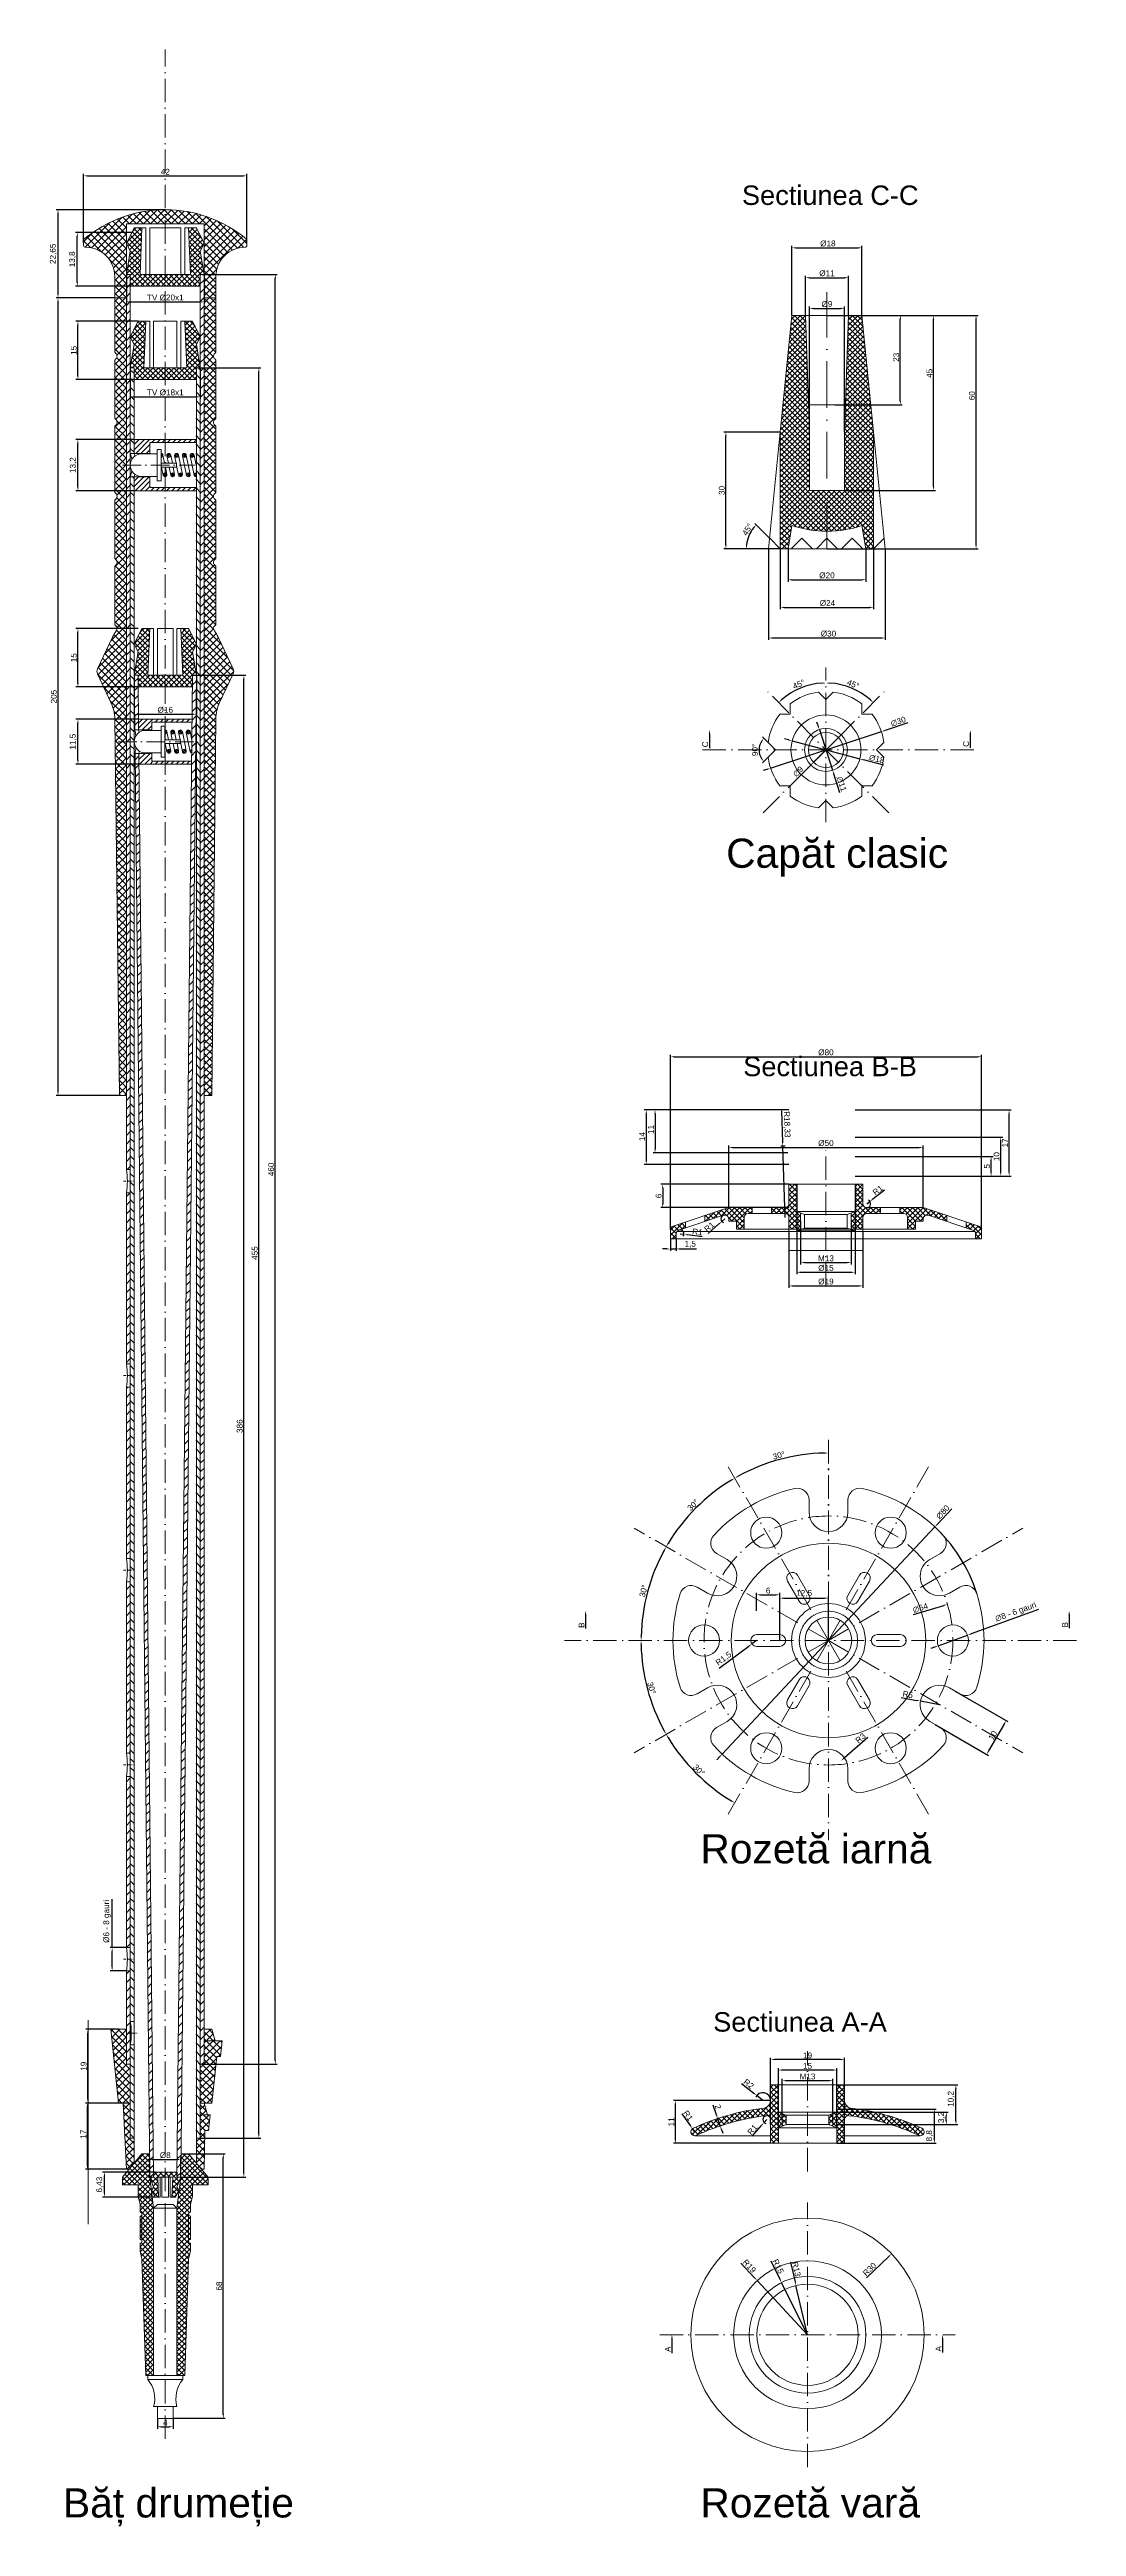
# Model space of a CAD drawing. Header units: millimetres. Extents: x -10 to 583, y -15 to 621.
# Drawn here: x -10 to 254, y -15 to 621 of the extents above; entities outside this region: 1.
import ezdxf

# ---------------------------------------------------------------- set-up
doc = ezdxf.new("R2010")
doc.units = ezdxf.units.MM
doc.header["$PDMODE"] = 34
doc.header["$PDSIZE"] = 0.5
doc.linetypes.add('ACAD_ISO10W100', pattern=[18, 12, -3, 0, -3])
for name, color, linetype, lineweight in [('3D', 7, 'Continuous', 40), ('Axe simetrie', 3, 'ACAD_ISO10W100', 9), ('Contur', 1, 'Continuous', 9), ('Cote', 162, 'Continuous', 5), ('Text', 6, 'Continuous', 5)]:
    doc.layers.add(name, color=color, linetype=linetype, lineweight=lineweight)
doc.layers.add('AJUTATOARE', color=1, linetype='Continuous')
doc.layers.add('Hasuri', color=7, linetype='Continuous', lineweight=5, true_color=0xfbe704)
doc.styles.get("Standard").update_dxf_attribs({"font": 'arial.ttf'})
doc.dimstyles.new('Annotative', dxfattribs={"dimscale": 0, "dimtxt": 1.5, "dimasz": 1, "dimexe": 0.5, "dimexo": 0.01, "dimgap": 0.3, "dimtad": 1, "dimtxsty": 'Standard', "dimcen": 1, "dimadec": 0, "dimazin": 0, "dimtfac": 1, "dimtmove": 0, "dimatfit": 3, "dimfxl": 1, "dimarcsym": 0})

# ---------------------------------------------------------------- blocks, each defined once
blk = doc.blocks.new('*U624')
at = {"layer": 'Hasuri'}
h = blk.add_hatch(dxfattribs=at)
h.set_pattern_fill('ANSI37', color=256, scale=0.3)
h.paths.add_polyline_path([(1.5, 0), (2, 12), (0, 12), (-2, 8), (-1, 6), (-2, 0), (-1, 0), (-1, -3), (15, -3), (15, 0), (16, 0), (15, 6), (16, 8), (14, 12), (12, 12), (12.5, 0), (11, 0), (7, 0), (3, 0)])
at = {"layer": 'Contur'}
for p, q in [((-2, 8), (0, 12)), ((-1, 6), (-2, 8)), ((0, 12), (2, 12)), ((2, 12), (1.5, 0)), ((2, 12), (3, 12)), ((3, 12), (3, 0.3)), ((4, 0.3), (4, 12)), ((4, 12), (7, 12)), ((10, 12), (7, 12)), ((10, 0.3), (10, 12)), ((12, 12), (11, 12)), ((11, 12), (11, 0.3)), ((14, 12), (12, 12)), ((12, 12), (12.5, 0)), ((16, 8), (14, 12)), ((15, 6), (16, 8)), ((-2, 0), (-1, 6)), ((-2, 0), (-1, 0)), ((-1, 0), (-1, -3)), ((1.5, 0), (3, 0)), ((3, 0), (7, 0)), ((3.3, 0), (3.7, 0)), ((11, 0), (7, 0)), ((10.7, 0), (10.3, 0)), ((12.5, 0), (11, 0)), ((16, 0), (15, 6)), ((15, -3), (15, 0)), ((15, 0), (16, 0)), ((-1, -3), (15, -3))]:
    blk.add_line(p, q, dxfattribs=at)
for centre, start, end in [((3.3, 0.3), 180, 270), ((3.7, 0.3), 270, 0), ((10.3, 0.3), 180, 270), ((10.7, 0.3), 270, 0)]:
    blk.add_arc(centre, 0.3, start, end, dxfattribs=at)
blk = doc.blocks.new('Gaura - push pin')
at = {"layer": 'Axe simetrie', "ltscale": 0.06}
blk.add_line((-1.75, 3), (0.75, 3), dxfattribs=at)
at = {"layer": 'Contur'}
for p, q in [((-1, 6), (0, 6)), ((0, 0), (-1, 0))]:
    blk.add_line(p, q, dxfattribs=at)
blk.add_arc((-18.38, 3), 17.63, 350.20415, 9.79585, dxfattribs=at)
blk = doc.blocks.new('*U625')
at = {"layer": 'Hasuri'}
h = blk.add_hatch(dxfattribs=at)
h.set_pattern_fill('ANSI37', color=256, scale=0.3)
h.paths.add_polyline_path([(0.5, 0), (1, 12), (-1, 12), (-3, 8), (-2, 6), (-3, 0), (-2, 0), (-2, -3), (16, -3), (16, 0), (17, 0), (16, 6), (17, 8), (15, 12), (13, 12), (13.5, 0), (12, 0), (7, 0), (2, 0)])
at = {"layer": 'Contur'}
for p, q in [((-3, 8), (-1, 12)), ((-2, 6), (-3, 8)), ((-1, 12), (1, 12)), ((1, 12), (0.5, 0)), ((1, 12), (2, 12)), ((2, 12), (2, 0.3)), ((3, 0.3), (3, 12)), ((3, 12), (7, 12)), ((11, 12), (7, 12)), ((11, 0.3), (11, 12)), ((13, 12), (12, 12)), ((12, 12), (12, 0.3)), ((15, 12), (13, 12)), ((13, 12), (13.5, 0)), ((17, 8), (15, 12)), ((16, 6), (17, 8)), ((-3, 0), (-2, 6)), ((-3, 0), (-2, 0)), ((-2, 0), (-2, -3)), ((0.5, 0), (2, 0)), ((2, 0), (7, 0)), ((2.3, 0), (2.7, 0)), ((12, 0), (7, 0)), ((11.7, 0), (11.3, 0)), ((13.5, 0), (12, 0)), ((17, 0), (16, 6)), ((16, -3), (16, 0)), ((16, 0), (17, 0)), ((-2, -3), (16, -3))]:
    blk.add_line(p, q, dxfattribs=at)
for centre, start, end in [((2.3, 0.3), 180, 270), ((2.7, 0.3), 270, 0), ((11.3, 0.3), 180, 270), ((11.7, 0.3), 270, 0)]:
    blk.add_arc(centre, 0.3, start, end, dxfattribs=at)
blk = doc.blocks.new('*U4')
at = {"layer": 'Contur'}
for p, q in [((-3, 1.5), (3, 1.5)), ((-3, -1.5), (3, -1.5))]:
    blk.add_line(p, q, dxfattribs=at)
for centre, start, end in [((-3, 0), 90, 270), ((3, 0), 270, 90)]:
    blk.add_arc(centre, 1.5, start, end, dxfattribs=at)
blk = doc.blocks.new('*U5')
at = {"layer": 'Contur', "color": 0, "linetype": 'ByBlock', "lineweight": -2, "transparency": 16777216}
for p, rotation in [((441.25, 50.42), 299.9999999999999), ((456.75, 50.42), 240), ((464.5, 37), 180), ((441.25, 23.58), 59.99999999999999), ((456.75, 23.58), 120)]:
    blk.add_blockref('*U4', p, dxfattribs=dict(at, rotation=rotation))
blk.add_blockref('*U4', (433.5, 37), dxfattribs=at)
blk = doc.blocks.new('*D6')
at = {"layer": 'Cote', "color": 0, "lineweight": -2, "transparency": 16777216}
blk.add_arc((190.53, 212.44), 48.18, 91.18915, 118.81085, dxfattribs=at)
at = {"layer": 'Cote', "color": 0, "lineweight": 5, "transparency": 16777216}
for points in [[(167.39, 254.51), (167.23, 254.8), (166.44, 254.16)], [(189.53, 260.77), (189.53, 260.44), (190.53, 260.62)]]:
    blk.add_solid(points, dxfattribs=at)
at = {"layer": 'Defpoints', "color": 0, "lineweight": 5, "transparency": 16777216}
for p in [(190.53, 264.03), (164.71, 257.15), (182.16, 259.89), (190.53, 212.44), (190.53, 161.14)]:
    blk.add_point(p, dxfattribs=at)
at = {"layer": 'Cote', "color": 0, "transparency": 16777216, "insert": (177.78, 260.01), "char_height": 1.5, "attachment_point": 5, "rotation": 15}
blk.add_mtext('30°', dxfattribs=at)
blk = doc.blocks.new('*D7')
at = {"layer": 'Cote', "color": 0, "lineweight": -2, "transparency": 16777216}
blk.add_arc((190.53, 212.44), 48.18, 121.18915, 148.81085, dxfattribs=at)
at = {"layer": 'Cote', "color": 0, "lineweight": 5, "transparency": 16777216}
for points in [[(165.49, 253.8), (165.66, 253.51), (166.44, 254.16)], [(149.45, 237.3), (149.17, 237.47), (148.8, 236.53)]]:
    blk.add_solid(points, dxfattribs=at)
at = {"layer": 'Defpoints', "color": 0, "lineweight": 5, "transparency": 16777216}
for p in [(164.71, 257.15), (159.56, 249.35), (140.57, 241.28), (190.53, 212.44), (190.53, 212.44)]:
    blk.add_point(p, dxfattribs=at)
at = {"layer": 'Cote', "color": 0, "transparency": 16777216, "insert": (155.71, 247.26), "char_height": 1.5, "attachment_point": 5, "rotation": 45}
blk.add_mtext('30°', dxfattribs=at)
blk = doc.blocks.new('*D8')
at = {"layer": 'Cote', "color": 0, "lineweight": -2, "transparency": 16777216}
blk.add_arc((190.54, 212.43), 48.18, 151.18915, 178.81085, dxfattribs=at)
at = {"layer": 'Cote', "color": 0, "lineweight": 5, "transparency": 16777216}
for points in [[(148.18, 235.73), (148.47, 235.57), (148.81, 236.52)], [(142.53, 213.43), (142.2, 213.43), (142.36, 212.43)]]:
    blk.add_solid(points, dxfattribs=at)
at = {"layer": 'Defpoints', "color": 0, "lineweight": 5, "transparency": 16777216}
for p in [(140.57, 241.28), (145.26, 228.91), (122.65, 212.43), (190.53, 212.44), (254.31, 212.43)]:
    blk.add_point(p, dxfattribs=at)
at = {"layer": 'Cote', "color": 0, "transparency": 16777216, "insert": (142.97, 225.18), "char_height": 1.5, "attachment_point": 5, "rotation": 75}
blk.add_mtext('30°', dxfattribs=at)
blk = doc.blocks.new('*D9')
at = {"layer": 'Cote', "color": 0, "lineweight": -2, "transparency": 16777216}
blk.add_arc((190.52, 212.43), 48.18, 181.18915, 208.81085, dxfattribs=at)
at = {"layer": 'Cote', "color": 0, "lineweight": 5, "transparency": 16777216}
for points in [[(142.18, 211.43), (142.51, 211.43), (142.34, 212.43)], [(148.45, 189.29), (148.16, 189.13), (148.79, 188.34)]]:
    blk.add_solid(points, dxfattribs=at)
at = {"layer": 'Defpoints', "color": 0, "lineweight": 5, "transparency": 16777216}
for p in [(122.65, 212.43), (190.53, 212.44), (254.31, 212.43), (143.07, 204.06), (140.57, 183.59)]:
    blk.add_point(p, dxfattribs=at)
at = {"layer": 'Cote', "color": 0, "transparency": 16777216, "insert": (145.01, 200.23), "char_height": 1.5, "attachment_point": 5, "rotation": 285}
blk.add_mtext('30°', dxfattribs=at)
blk = doc.blocks.new('*D12')
at = {"layer": 'Cote', "color": 0, "lineweight": -2, "transparency": 16777216}
blk.add_arc((190.53, 212.44), 48.18, 211.18915, 238.81085, dxfattribs=at)
at = {"layer": 'Cote', "color": 0, "lineweight": 5, "transparency": 16777216}
for points in [[(149.17, 187.4), (149.45, 187.57), (148.8, 188.34)], [(165.66, 171.36), (165.49, 171.07), (166.44, 170.71)]]:
    blk.add_solid(points, dxfattribs=at)
at = {"layer": 'Defpoints', "color": 0, "lineweight": 5, "transparency": 16777216}
for p in [(190.53, 212.44), (190.53, 212.44), (140.57, 183.59), (153.62, 181.46), (164.71, 167.72)]:
    blk.add_point(p, dxfattribs=at)
at = {"layer": 'Cote', "color": 0, "transparency": 16777216, "insert": (157.21, 179.12), "char_height": 1.5, "attachment_point": 5, "rotation": 315}
blk.add_mtext('30°', dxfattribs=at)
blk = doc.blocks.new('*D13')
at = {"layer": 'Cote', "color": 0, "lineweight": -2, "transparency": 16777216}
for p, q in [((244.57, 220.38), (227.23, 214.13)), ((217.83, 210.74), (216.89, 210.4)), ((218.77, 211.08), (226.29, 213.79))]:
    blk.add_line(p, q, dxfattribs=at)
at = {"layer": 'Cote', "color": 0, "lineweight": 5, "transparency": 16777216}
for points in [[(217.77, 210.9), (217.88, 210.58), (218.77, 211.08)], [(227.18, 214.29), (227.29, 213.97), (226.29, 213.79)]]:
    blk.add_solid(points, dxfattribs=at)
at = {"layer": 'Defpoints', "color": 0, "lineweight": 5, "transparency": 16777216}
for p in [(218.77, 211.08), (226.29, 213.79)]:
    blk.add_point(p, dxfattribs=at)
at = {"layer": 'Cote', "color": 0, "transparency": 16777216, "insert": (238.75, 219.66), "char_height": 1.5, "attachment_point": 5, "rotation": 19.81852}
blk.add_mtext('∅8{\\fArial|b0|i0|c238|p34; - 6 gauri}', dxfattribs=at)
blk = doc.blocks.new('*D14')
at = {"layer": 'Cote', "color": 0, "lineweight": -2, "transparency": 16777216}
blk.add_line((200.63, 187.54), (194.53, 182.18), dxfattribs=at)
at = {"layer": 'Cote', "color": 0, "lineweight": 25, "transparency": 16777216}
blk.add_solid([(194.42, 182.3), (194.64, 182.05), (193.77, 181.52)], dxfattribs=at)
at = {"layer": 'Defpoints', "color": 0, "lineweight": 25, "transparency": 16777216}
for p in [(193.77, 181.52), (196.03, 183.5)]:
    blk.add_point(p, dxfattribs=at)
at = {"layer": 'Cote', "color": 0, "transparency": 16777216, "insert": (198.79, 187.34), "char_height": 1.5, "attachment_point": 5, "rotation": 41.26539}
blk.add_mtext('R3', dxfattribs=at)
blk = doc.blocks.new('*U15')
at = {"layer": 'Contur'}
for p, q in [((-5, -0.56), (-5, 2.56)), ((5, -0.56), (5, 2.56))]:
    blk.add_line(p, q, dxfattribs=at)
for centre, radius, start, end in [((-8, 2.56), 3, 0, 102.48689), ((8, 2.56), 3, 77.51311, 180), ((0, -0.56), 5, 180, 0)]:
    blk.add_arc(centre, radius, start, end, dxfattribs=at)
blk = doc.blocks.new('*U16')
at = {"layer": 'AJUTATOARE', "color": 0, "linetype": 'ByBlock', "lineweight": -2, "transparency": 16777216}
blk.add_blockref('*U15', (449, 70.56), dxfattribs=at)
for p, rotation in [((419.93, 53.78), 59.99999999999999), ((478.07, 53.78), 299.9999999999999), ((419.93, 20.22), 120), ((478.07, 20.22), 240), ((449, 3.44), 180)]:
    blk.add_blockref('*U15', p, dxfattribs=dict(at, rotation=rotation))
blk = doc.blocks.new('*D17')
at = {"layer": 'Cote', "color": 0, "lineweight": -2, "transparency": 16777216}
for p, q in [((209.25, 197.79), (213.21, 197.05)), ((219.11, 195.94), (214.2, 196.86))]:
    blk.add_line(p, q, dxfattribs=at)
at = {"layer": 'Cote', "color": 0, "lineweight": 5, "transparency": 16777216}
blk.add_solid([(213.24, 197.21), (213.18, 196.88), (214.2, 196.86)], dxfattribs=at)
at = {"layer": 'Defpoints', "color": 0, "lineweight": 5, "transparency": 16777216}
for p in [(214.2, 196.86), (219.11, 195.94)]:
    blk.add_point(p, dxfattribs=at)
at = {"layer": 'Cote', "color": 0, "transparency": 16777216, "insert": (210.94, 198.56), "char_height": 1.5, "attachment_point": 5, "rotation": 349.32522}
blk.add_mtext('R5', dxfattribs=at)
blk = doc.blocks.new('*D18')
at = {"layer": 'Cote', "color": 0, "lineweight": -2, "transparency": 16777216}
for p, q in [((222.97, 199.48), (236.65, 191.58)), ((217.97, 190.82), (231.65, 182.92)), ((235.71, 190.97), (231.71, 184.04))]:
    blk.add_line(p, q, dxfattribs=at)
at = {"layer": 'Cote', "color": 0, "lineweight": 5, "transparency": 16777216}
for points in [[(235.57, 191.05), (235.86, 190.88), (236.21, 191.83)], [(231.57, 184.12), (231.86, 183.96), (231.21, 183.17)]]:
    blk.add_solid(points, dxfattribs=at)
at = {"layer": 'Defpoints', "color": 0, "lineweight": 5, "transparency": 16777216}
for p in [(222.96, 199.48), (217.96, 190.82), (231.21, 183.17)]:
    blk.add_point(p, dxfattribs=at)
at = {"layer": 'Cote', "color": 0, "transparency": 16777216, "insert": (232.79, 188.04), "char_height": 1.5, "attachment_point": 5, "rotation": 60}
blk.add_mtext('10', dxfattribs=at)
blk = doc.blocks.new('*D19')
at = {"layer": 'Cote', "color": 0, "lineweight": -2, "transparency": 16777216}
for p, q in [((162.42, 205.33), (170.02, 210.95)), ((172.03, 212.44), (170.82, 211.54))]:
    blk.add_line(p, q, dxfattribs=at)
at = {"layer": 'Cote', "color": 0, "lineweight": 5, "transparency": 16777216}
blk.add_solid([(169.92, 211.08), (170.12, 210.82), (170.82, 211.54)], dxfattribs=at)
at = {"layer": 'Defpoints', "color": 0, "lineweight": 5, "transparency": 16777216}
for p in [(170.82, 211.54), (172.03, 212.44)]:
    blk.add_point(p, dxfattribs=at)
at = {"layer": 'Cote', "color": 0, "transparency": 16777216, "insert": (163.62, 207.72), "char_height": 1.5, "attachment_point": 5, "rotation": 36.46951}
blk.add_mtext('R1,5', dxfattribs=at)
blk = doc.blocks.new('*D20')
at = {"layer": 'Cote', "color": 0, "lineweight": -2, "transparency": 16777216}
for p, q in [((172.03, 220.1), (172.03, 224.68)), ((173.03, 224.18), (177.03, 224.18)), ((178.03, 220.1), (178.03, 224.68))]:
    blk.add_line(p, q, dxfattribs=at)
at = {"layer": 'Cote', "color": 0, "lineweight": 25, "transparency": 16777216}
for points in [[(173.03, 224.35), (173.03, 224.02), (172.03, 224.18)], [(177.03, 224.35), (177.03, 224.02), (178.03, 224.18)]]:
    blk.add_solid(points, dxfattribs=at)
at = {"layer": 'Defpoints', "color": 0, "lineweight": 25, "transparency": 16777216}
for p in [(178.03, 224.18), (172.03, 220.09), (178.03, 220.09)]:
    blk.add_point(p, dxfattribs=at)
at = {"layer": 'Cote', "color": 0, "transparency": 16777216, "insert": (175.03, 225.25), "char_height": 1.5, "attachment_point": 5}
blk.add_mtext('6', dxfattribs=at)
blk = doc.blocks.new('*D21')
at = {"layer": 'Cote', "color": 0, "lineweight": -2, "transparency": 16777216}
for p, q in [((178.03, 212.45), (178.03, 223.82)), ((179.03, 223.32), (189.53, 223.32)), ((190.53, 212.45), (190.53, 223.82))]:
    blk.add_line(p, q, dxfattribs=at)
at = {"layer": 'Cote', "color": 0, "lineweight": 5, "transparency": 16777216}
for points in [[(179.03, 223.49), (179.03, 223.16), (178.03, 223.32)], [(189.53, 223.49), (189.53, 223.16), (190.53, 223.32)]]:
    blk.add_solid(points, dxfattribs=at)
at = {"layer": 'Defpoints', "color": 0, "lineweight": 5, "transparency": 16777216}
for p in [(190.53, 223.32), (178.03, 212.44), (190.53, 212.44)]:
    blk.add_point(p, dxfattribs=at)
at = {"layer": 'Cote', "color": 0, "transparency": 16777216, "insert": (184.28, 224.53), "char_height": 1.5, "attachment_point": 5}
blk.add_mtext('12,5', dxfattribs=at)
blk = doc.blocks.new('*D22')
at = {"layer": 'Cote', "color": 0, "lineweight": -2, "transparency": 16777216}
blk.add_line((212.4, 219.09), (220.19, 221.45), dxfattribs=at)
at = {"layer": 'Cote', "color": 0, "lineweight": 5, "transparency": 16777216}
blk.add_solid([(220.14, 221.61), (220.24, 221.29), (221.15, 221.74)], dxfattribs=at)
at = {"layer": 'Defpoints', "color": 0, "lineweight": 5, "transparency": 16777216}
for p in [(221.15, 221.74), (159.91, 203.13)]:
    blk.add_point(p, dxfattribs=at)
at = {"layer": 'Cote', "color": 0, "transparency": 16777216, "insert": (214.17, 220.78), "char_height": 1.5, "attachment_point": 5, "rotation": 16.91252}
blk.add_mtext('∅64', dxfattribs=at)
blk = doc.blocks.new('*D23')
at = {"layer": 'Cote', "color": 0, "lineweight": -2, "transparency": 16777216}
for p, q in [((222.25, 246.27), (218.57, 242.34)), ((163.17, 183.26), (217.89, 241.61)), ((162.49, 182.53), (161.81, 181.8))]:
    blk.add_line(p, q, dxfattribs=at)
blk.add_arc((190.53, 212.44), 40, 17.52831, 47.56247, dxfattribs=at)
at = {"layer": 'Cote', "color": 0, "lineweight": 5, "transparency": 16777216}
for points in [[(218.45, 242.46), (218.69, 242.23), (217.89, 241.61)], [(162.37, 182.64), (162.61, 182.41), (163.17, 183.26)]]:
    blk.add_solid(points, dxfattribs=at)
at = {"layer": 'Defpoints', "color": 0, "lineweight": 5, "transparency": 16777216}
for p in [(217.89, 241.61), (163.17, 183.26)]:
    blk.add_point(p, dxfattribs=at)
at = {"layer": 'Cote', "color": 0, "transparency": 16777216, "insert": (219.94, 245.43), "char_height": 1.5, "attachment_point": 5, "rotation": 46.84624}
blk.add_mtext('∅80', dxfattribs=at)
blk = doc.blocks.new('*D24')
at = {"layer": 'Cote', "color": 0, "lineweight": -2, "transparency": 16777216}
blk.add_line((200.32, 48.62), (206.03, 54.12), dxfattribs=at)
at = {"layer": 'Cote', "color": 0, "lineweight": 25, "transparency": 16777216}
blk.add_solid([(205.91, 54.24), (206.15, 54), (206.75, 54.82)], dxfattribs=at)
at = {"layer": 'Defpoints', "color": 0, "lineweight": 25, "transparency": 16777216}
for p in [(206.75, 54.82), (185.15, 34)]:
    blk.add_point(p, dxfattribs=at)
at = {"layer": 'Cote', "color": 0, "transparency": 16777216, "insert": (201.09, 50.84), "char_height": 1.5, "attachment_point": 5, "rotation": 43.93985}
blk.add_mtext('R30', dxfattribs=at)
blk = doc.blocks.new('*D25')
at = {"layer": 'Cote', "color": 0, "lineweight": -2, "transparency": 16777216}
for p, q in [((200.38, 324.69), (201.17, 325.29)), ((204.94, 328.16), (201.97, 325.9))]:
    blk.add_line(p, q, dxfattribs=at)
blk.add_arc((200.38, 324.69), 1, 270.57296, 65.94001, dxfattribs=at)
at = {"layer": 'Cote', "color": 0, "lineweight": 5, "transparency": 16777216}
blk.add_solid([(201.87, 326.03), (202.07, 325.76), (201.17, 325.29)], dxfattribs=at)
at = {"layer": 'Defpoints', "color": 0, "lineweight": 5, "transparency": 16777216}
for p in [(200.38, 324.69), (201.17, 325.29)]:
    blk.add_point(p, dxfattribs=at)
at = {"layer": 'Cote', "color": 0, "transparency": 16777216, "insert": (203.21, 328.17), "char_height": 1.5, "attachment_point": 5, "rotation": 37.29212}
blk.add_mtext('R1', dxfattribs=at)
blk = doc.blocks.new('*D26')
at = {"layer": 'Cote', "color": 0, "lineweight": -2, "transparency": 16777216}
for p, q in [((178.48, 348.6), (178.74, 340.51)), ((179.38, 321.19), (178.78, 339.51))]:
    blk.add_line(p, q, dxfattribs=at)
blk.add_arc((179.38, 321.19), 18.33, 90.03126, 93.44734, dxfattribs=at)
at = {"layer": 'Cote', "color": 0, "lineweight": 5, "transparency": 16777216}
blk.add_solid([(178.91, 340.51), (178.58, 340.5), (178.78, 339.51)], dxfattribs=at)
at = {"layer": 'Defpoints', "color": 0, "lineweight": 5, "transparency": 16777216}
for p in [(178.78, 339.51), (179.38, 321.19)]:
    blk.add_point(p, dxfattribs=at)
at = {"layer": 'Cote', "color": 0, "transparency": 16777216, "insert": (179.79, 345.09), "char_height": 1.5, "attachment_point": 5, "rotation": 271.88453}
blk.add_mtext('R18,33', dxfattribs=at)
blk = doc.blocks.new('*D27')
at = {"layer": 'Cote', "color": 0, "lineweight": -2, "transparency": 16777216}
for p, q in [((159.56, 317.04), (162.37, 319.49)), ((163.88, 320.8), (163.12, 320.14))]:
    blk.add_line(p, q, dxfattribs=at)
blk.add_arc((163.88, 320.8), 1, 109.00791, 249.66066, dxfattribs=at)
at = {"layer": 'Cote', "color": 0, "lineweight": 5, "transparency": 16777216}
blk.add_solid([(162.26, 319.61), (162.48, 319.36), (163.12, 320.14)], dxfattribs=at)
at = {"layer": 'Defpoints', "color": 0, "lineweight": 5, "transparency": 16777216}
for p in [(163.12, 320.14), (163.88, 320.8)]:
    blk.add_point(p, dxfattribs=at)
at = {"layer": 'Cote', "color": 0, "transparency": 16777216, "insert": (159.89, 318.73), "char_height": 1.5, "attachment_point": 5, "rotation": 41.01277}
blk.add_mtext('R1', dxfattribs=at)
blk = doc.blocks.new('*D28')
at = {"layer": 'Cote', "color": 0, "lineweight": -2, "transparency": 16777216}
for p, q in [((148.88, 313.06), (147.88, 313.06)), ((149.88, 315.68), (149.88, 312.56)), ((149.88, 313.06), (151.38, 313.06)), ((151.38, 315.68), (151.38, 312.56)), ((152.38, 313.06), (156.58, 313.06))]:
    blk.add_line(p, q, dxfattribs=at)
at = {"layer": 'Cote', "color": 0, "lineweight": 5, "transparency": 16777216}
for points in [[(148.88, 313.23), (148.88, 312.9), (149.88, 313.06)], [(152.38, 313.23), (152.38, 312.9), (151.38, 313.06)]]:
    blk.add_solid(points, dxfattribs=at)
at = {"layer": 'Defpoints', "color": 0, "lineweight": 5, "transparency": 16777216}
for p in [(149.88, 315.69), (151.38, 315.69), (151.38, 313.06)]:
    blk.add_point(p, dxfattribs=at)
at = {"layer": 'Cote', "color": 0, "transparency": 16777216, "insert": (154.98, 314.26), "char_height": 1.5, "attachment_point": 5}
blk.add_mtext('1,5', dxfattribs=at)
blk = doc.blocks.new('*D29')
at = {"layer": 'Cote', "color": 0, "lineweight": -2, "transparency": 16777216}
for p, q in [((152.38, 316.96), (153.37, 316.83)), ((158.06, 316.22), (154.36, 316.7))]:
    blk.add_line(p, q, dxfattribs=at)
blk.add_arc((152.38, 316.96), 1, 323.83818, 107.86199, dxfattribs=at)
at = {"layer": 'Cote', "color": 0, "lineweight": 5, "transparency": 16777216}
blk.add_solid([(154.38, 316.87), (154.34, 316.54), (153.37, 316.83)], dxfattribs=at)
at = {"layer": 'Defpoints', "color": 0, "lineweight": 5, "transparency": 16777216}
for p in [(152.38, 316.96), (153.37, 316.83)]:
    blk.add_point(p, dxfattribs=at)
at = {"layer": 'Cote', "color": 0, "transparency": 16777216, "insert": (156.84, 317.44), "char_height": 1.5, "attachment_point": 5, "rotation": 352.48607}
blk.add_mtext('R1', dxfattribs=at)
blk = doc.blocks.new('*D30')
at = {"layer": 'Cote', "color": 0, "lineweight": -2, "transparency": 16777216}
for p, q in [((183.38, 320.18), (183.38, 309.09)), ((196.38, 320.18), (196.38, 309.09)), ((184.38, 309.59), (195.38, 309.59))]:
    blk.add_line(p, q, dxfattribs=at)
at = {"layer": 'Cote', "color": 0, "lineweight": 5, "transparency": 16777216}
for points in [[(184.38, 309.76), (184.38, 309.43), (183.38, 309.59)], [(195.38, 309.76), (195.38, 309.43), (196.38, 309.59)]]:
    blk.add_solid(points, dxfattribs=at)
at = {"layer": 'Defpoints', "color": 0, "lineweight": 5, "transparency": 16777216}
for p in [(183.38, 320.19), (196.38, 320.19), (196.38, 309.59)]:
    blk.add_point(p, dxfattribs=at)
at = {"layer": 'Cote', "color": 0, "transparency": 16777216, "insert": (189.88, 310.66), "char_height": 1.5, "attachment_point": 5}
blk.add_mtext('M13', dxfattribs=at)
blk = doc.blocks.new('*D31')
at = {"layer": 'Cote', "color": 0, "lineweight": -2, "transparency": 16777216}
for p, q in [((182.38, 329.67), (182.38, 306.57)), ((197.38, 329.67), (197.38, 306.57)), ((183.38, 307.07), (196.38, 307.07))]:
    blk.add_line(p, q, dxfattribs=at)
at = {"layer": 'Cote', "color": 0, "lineweight": 5, "transparency": 16777216}
for points in [[(183.38, 307.24), (183.38, 306.91), (182.38, 307.07)], [(196.38, 307.24), (196.38, 306.91), (197.38, 307.07)]]:
    blk.add_solid(points, dxfattribs=at)
at = {"layer": 'Defpoints', "color": 0, "lineweight": 5, "transparency": 16777216}
for p in [(182.38, 329.68), (197.38, 329.68), (197.38, 307.07)]:
    blk.add_point(p, dxfattribs=at)
at = {"layer": 'Cote', "color": 0, "transparency": 16777216, "insert": (189.88, 308.18), "char_height": 1.5, "attachment_point": 5}
blk.add_mtext('%%C15', dxfattribs=at)
blk = doc.blocks.new('*D32')
at = {"layer": 'Cote', "color": 0, "lineweight": -2, "transparency": 16777216}
for p, q in [((180.38, 317.68), (180.38, 303.06)), ((199.38, 317.68), (199.38, 303.06)), ((181.38, 303.56), (198.38, 303.56))]:
    blk.add_line(p, q, dxfattribs=at)
at = {"layer": 'Cote', "color": 0, "lineweight": 5, "transparency": 16777216}
for points in [[(181.38, 303.73), (181.38, 303.4), (180.38, 303.56)], [(198.38, 303.73), (198.38, 303.4), (199.38, 303.56)]]:
    blk.add_solid(points, dxfattribs=at)
at = {"layer": 'Defpoints', "color": 0, "lineweight": 5, "transparency": 16777216}
for p in [(180.38, 317.69), (199.38, 317.69), (199.38, 303.56)]:
    blk.add_point(p, dxfattribs=at)
at = {"layer": 'Cote', "color": 0, "transparency": 16777216, "insert": (189.88, 304.67), "char_height": 1.5, "attachment_point": 5}
blk.add_mtext('%%C19', dxfattribs=at)
blk = doc.blocks.new('*D33')
at = {"layer": 'Cote', "color": 0, "lineweight": -2, "transparency": 16777216}
for p, q in [((164.88, 323.7), (164.88, 339.64)), ((165.88, 339.14), (213.88, 339.14)), ((214.88, 323.7), (214.88, 339.64))]:
    blk.add_line(p, q, dxfattribs=at)
at = {"layer": 'Cote', "color": 0, "lineweight": 5, "transparency": 16777216}
for points in [[(165.88, 339.31), (165.88, 338.97), (164.88, 339.14)], [(213.88, 339.31), (213.88, 338.97), (214.88, 339.14)]]:
    blk.add_solid(points, dxfattribs=at)
at = {"layer": 'Defpoints', "color": 0, "lineweight": 5, "transparency": 16777216}
for p in [(214.88, 339.14), (164.88, 323.69), (214.88, 323.69)]:
    blk.add_point(p, dxfattribs=at)
at = {"layer": 'Cote', "color": 0, "transparency": 16777216, "insert": (189.88, 340.25), "char_height": 1.5, "attachment_point": 5}
blk.add_mtext('%%C50', dxfattribs=at)
blk = doc.blocks.new('*D34')
at = {"layer": 'Cote', "color": 0, "lineweight": -2, "transparency": 16777216}
for p, q in [((149.88, 317.97), (149.88, 362.97)), ((229.88, 317.97), (229.88, 362.97)), ((150.88, 362.47), (228.88, 362.47))]:
    blk.add_line(p, q, dxfattribs=at)
at = {"layer": 'Cote', "color": 0, "lineweight": 5, "transparency": 16777216}
for points in [[(150.88, 362.63), (150.88, 362.3), (149.88, 362.47)], [(228.88, 362.63), (228.88, 362.3), (229.88, 362.47)]]:
    blk.add_solid(points, dxfattribs=at)
at = {"layer": 'Defpoints', "color": 0, "lineweight": 5, "transparency": 16777216}
for p in [(229.88, 362.47), (149.88, 317.96), (229.88, 317.96)]:
    blk.add_point(p, dxfattribs=at)
at = {"layer": 'Cote', "color": 0, "transparency": 16777216, "insert": (189.88, 363.57), "char_height": 1.5, "attachment_point": 5}
blk.add_mtext('%%C80', dxfattribs=at)
blk = doc.blocks.new('*D35')
at = {"layer": 'Cote', "color": 0, "lineweight": -2, "transparency": 16777216}
for p, q in [((180.37, 329.69), (147.41, 329.69)), ((147.91, 328.69), (147.91, 324.69)), ((180.42, 323.69), (147.41, 323.69))]:
    blk.add_line(p, q, dxfattribs=at)
at = {"layer": 'Cote', "color": 0, "lineweight": 5, "transparency": 16777216}
for points in [[(147.74, 328.69), (148.08, 328.69), (147.91, 329.69)], [(147.74, 324.69), (148.08, 324.69), (147.91, 323.69)]]:
    blk.add_solid(points, dxfattribs=at)
at = {"layer": 'Defpoints', "color": 0, "lineweight": 5, "transparency": 16777216}
for p in [(180.38, 329.69), (147.91, 323.69), (180.43, 323.69)]:
    blk.add_point(p, dxfattribs=at)
at = {"layer": 'Cote', "color": 0, "transparency": 16777216, "insert": (146.85, 326.69), "char_height": 1.5, "attachment_point": 5, "rotation": 90}
blk.add_mtext('6', dxfattribs=at)
blk = doc.blocks.new('*D36')
at = {"layer": 'Cote', "color": 0, "lineweight": -2, "transparency": 16777216}
for p, q in [((180.37, 348.8), (145.43, 348.8)), ((145.93, 347.8), (145.93, 338.8)), ((180.08, 337.8), (145.43, 337.8))]:
    blk.add_line(p, q, dxfattribs=at)
at = {"layer": 'Cote', "color": 0, "lineweight": 5, "transparency": 16777216}
for points in [[(145.76, 347.8), (146.1, 347.8), (145.93, 348.8)], [(145.76, 338.8), (146.1, 338.8), (145.93, 337.8)]]:
    blk.add_solid(points, dxfattribs=at)
at = {"layer": 'Defpoints', "color": 0, "lineweight": 5, "transparency": 16777216}
for p in [(180.38, 348.8), (145.93, 337.8), (180.09, 337.8)]:
    blk.add_point(p, dxfattribs=at)
at = {"layer": 'Cote', "color": 0, "transparency": 16777216, "insert": (144.88, 343.76), "char_height": 1.5, "attachment_point": 5, "rotation": 90}
blk.add_mtext('11', dxfattribs=at)
blk = doc.blocks.new('*D37')
at = {"layer": 'Cote', "color": 0, "lineweight": -2, "transparency": 16777216}
for p, q in [((180.37, 348.8), (143.17, 348.8)), ((143.67, 347.8), (143.67, 335.8)), ((180.37, 334.8), (143.17, 334.8))]:
    blk.add_line(p, q, dxfattribs=at)
at = {"layer": 'Cote', "color": 0, "lineweight": 5, "transparency": 16777216}
for points in [[(143.51, 347.8), (143.84, 347.8), (143.67, 348.8)], [(143.51, 335.8), (143.84, 335.8), (143.67, 334.8)]]:
    blk.add_solid(points, dxfattribs=at)
at = {"layer": 'Defpoints', "color": 0, "lineweight": 5, "transparency": 16777216}
for p in [(180.38, 348.8), (143.67, 334.8), (180.38, 334.8)]:
    blk.add_point(p, dxfattribs=at)
at = {"layer": 'Cote', "color": 0, "transparency": 16777216, "insert": (142.62, 341.94), "char_height": 1.5, "attachment_point": 5, "rotation": 90}
blk.add_mtext('14', dxfattribs=at)
blk = doc.blocks.new('*D38')
at = {"layer": 'Cote', "color": 0, "lineweight": -2, "transparency": 16777216}
for p, q in [((197.39, 336.8), (232.85, 336.8)), ((197.39, 331.8), (232.85, 331.8)), ((232.35, 332.8), (232.35, 335.8))]:
    blk.add_line(p, q, dxfattribs=at)
at = {"layer": 'Cote', "color": 0, "lineweight": 5, "transparency": 16777216}
for points in [[(232.18, 335.8), (232.52, 335.8), (232.35, 336.8)], [(232.18, 332.8), (232.52, 332.8), (232.35, 331.8)]]:
    blk.add_solid(points, dxfattribs=at)
at = {"layer": 'Defpoints', "color": 0, "lineweight": 5, "transparency": 16777216}
for p in [(197.38, 336.8), (197.38, 331.8), (232.35, 336.8)]:
    blk.add_point(p, dxfattribs=at)
at = {"layer": 'Cote', "color": 0, "transparency": 16777216, "insert": (231.29, 334.3), "char_height": 1.5, "attachment_point": 5, "rotation": 90}
blk.add_mtext('5', dxfattribs=at)
blk = doc.blocks.new('*D39')
at = {"layer": 'Cote', "color": 0, "lineweight": -2, "transparency": 16777216}
for p, q in [((197.39, 341.8), (235.33, 341.8)), ((234.83, 332.8), (234.83, 340.8)), ((197.39, 331.8), (235.33, 331.8))]:
    blk.add_line(p, q, dxfattribs=at)
at = {"layer": 'Cote', "color": 0, "lineweight": 5, "transparency": 16777216}
for points in [[(234.66, 340.8), (234.99, 340.8), (234.83, 341.8)], [(234.66, 332.8), (234.99, 332.8), (234.83, 331.8)]]:
    blk.add_solid(points, dxfattribs=at)
at = {"layer": 'Defpoints', "color": 0, "lineweight": 5, "transparency": 16777216}
for p in [(197.38, 341.8), (234.83, 341.8), (197.38, 331.8)]:
    blk.add_point(p, dxfattribs=at)
at = {"layer": 'Cote', "color": 0, "transparency": 16777216, "insert": (233.76, 336.8), "char_height": 1.5, "attachment_point": 5, "rotation": 90}
blk.add_mtext('10', dxfattribs=at)
blk = doc.blocks.new('*D40')
at = {"layer": 'Cote', "color": 0, "lineweight": -2, "transparency": 16777216}
for p, q in [((197.39, 348.8), (237.49, 348.8)), ((236.99, 332.8), (236.99, 347.8)), ((197.39, 331.8), (237.49, 331.8))]:
    blk.add_line(p, q, dxfattribs=at)
at = {"layer": 'Cote', "color": 0, "lineweight": 5, "transparency": 16777216}
for points in [[(236.82, 347.8), (237.15, 347.8), (236.99, 348.8)], [(236.82, 332.8), (237.15, 332.8), (236.99, 331.8)]]:
    blk.add_solid(points, dxfattribs=at)
at = {"layer": 'Defpoints', "color": 0, "lineweight": 5, "transparency": 16777216}
for p in [(197.38, 348.8), (236.99, 348.8), (197.38, 331.8)]:
    blk.add_point(p, dxfattribs=at)
at = {"layer": 'Cote', "color": 0, "transparency": 16777216, "insert": (235.93, 340.3), "char_height": 1.5, "attachment_point": 5, "rotation": 90}
blk.add_mtext('17', dxfattribs=at)
blk = doc.blocks.new('*D41')
at = {"layer": 'Defpoints', "color": 0, "transparency": 16777216}
for p in [(137.8, 220.08), (128.08, 213.1), (128.08, 213.1)]:
    blk.add_point(p, dxfattribs=at)
at = {"layer": 'Text', "color": 0, "lineweight": -2, "transparency": 16777216}
blk.add_line((128.08, 219.08), (128.08, 215.5), dxfattribs=at)
at = {"layer": 'Text', "color": 0, "transparency": 16777216}
blk.add_solid([(127.91, 219.08), (128.25, 219.08), (128.08, 220.08)], dxfattribs=at)
at = {"layer": 'Text', "color": 0, "transparency": 16777216, "insert": (127.03, 216.37), "char_height": 1.5, "attachment_point": 5, "rotation": 90}
blk.add_mtext('B', dxfattribs=at)
blk = doc.blocks.new('_None')
blk = doc.blocks.new('*D43')
at = {"layer": 'Defpoints', "color": 0, "transparency": 16777216}
for p in [(252.49, 220.08), (252.41, 213.1), (252.49, 213.1)]:
    blk.add_point(p, dxfattribs=at)
at = {"layer": 'Text', "color": 0, "lineweight": -2, "transparency": 16777216}
blk.add_line((252.41, 219.08), (252.41, 215.61), dxfattribs=at)
at = {"layer": 'Text', "color": 0, "transparency": 16777216}
blk.add_solid([(252.24, 219.08), (252.58, 219.08), (252.41, 220.08)], dxfattribs=at)
at = {"layer": 'Text', "color": 0, "transparency": 16777216, "insert": (251.36, 216.48), "char_height": 1.5, "attachment_point": 5, "rotation": 90}
blk.add_mtext('B', dxfattribs=at)
blk = doc.blocks.new('*D44')
at = {"layer": 'Defpoints', "color": 0, "transparency": 16777216}
for p in [(150.2, 34), (150.28, 27.02), (150.28, 27.02)]:
    blk.add_point(p, dxfattribs=at)
at = {"layer": 'Text', "color": 0, "lineweight": -2, "transparency": 16777216}
blk.add_line((150.28, 33), (150.28, 29.28), dxfattribs=at)
at = {"layer": 'Text', "color": 0, "transparency": 16777216}
blk.add_solid([(150.11, 33), (150.45, 33), (150.28, 34)], dxfattribs=at)
at = {"layer": 'Text', "color": 0, "transparency": 16777216, "insert": (149.23, 30.28), "char_height": 1.5, "width": 1.4008, "attachment_point": 5, "rotation": 90}
blk.add_mtext('A', dxfattribs=at)
blk = doc.blocks.new('*D45')
at = {"layer": 'Defpoints', "color": 0, "transparency": 16777216}
for p in [(219.95, 34), (219.87, 27.02), (219.95, 27.02)]:
    blk.add_point(p, dxfattribs=at)
at = {"layer": 'Text', "color": 0, "lineweight": -2, "transparency": 16777216}
blk.add_line((219.87, 33), (219.87, 29.4), dxfattribs=at)
at = {"layer": 'Text', "color": 0, "transparency": 16777216}
blk.add_solid([(219.7, 33), (220.03, 33), (219.87, 34)], dxfattribs=at)
at = {"layer": 'Text', "color": 0, "transparency": 16777216, "insert": (218.82, 30.4), "char_height": 1.5, "attachment_point": 5, "rotation": 90}
blk.add_mtext('A', dxfattribs=at)
blk = doc.blocks.new('*D46')
at = {"layer": 'Cote', "color": 0, "lineweight": -2, "transparency": 16777216}
for p, q in [((161.73, 90.53), (160.9, 92.98)), ((161.75, 89.48), (162.53, 89.74)), ((162.69, 87.69), (162.05, 89.58)), ((162.39, 87.59), (163.17, 87.85)), ((163.01, 86.74), (163.33, 85.8))]:
    blk.add_line(p, q, dxfattribs=at)
at = {"layer": 'Cote', "color": 0, "lineweight": 25, "transparency": 16777216}
for points in [[(161.89, 90.58), (161.57, 90.47), (162.05, 89.58)], [(163.17, 86.8), (162.85, 86.69), (162.69, 87.69)]]:
    blk.add_solid(points, dxfattribs=at)
at = {"layer": 'Defpoints', "color": 0, "lineweight": 25, "transparency": 16777216}
for p in [(161.74, 89.47), (162.38, 87.58), (162.69, 87.69)]:
    blk.add_point(p, dxfattribs=at)
at = {"layer": 'Cote', "color": 0, "transparency": 16777216, "insert": (162.15, 92.57), "char_height": 1.5, "attachment_point": 5, "rotation": 288.7056}
blk.add_mtext('2', dxfattribs=at)
blk = doc.blocks.new('*D47')
at = {"layer": 'Cote', "color": 0, "lineweight": -2, "transparency": 16777216}
for p, q in [((168.2, 98.6), (171.31, 96.09)), ((173.65, 94.21), (172.09, 95.46))]:
    blk.add_line(p, q, dxfattribs=at)
blk.add_arc((173.65, 94.21), 2, 0.28648, 155.45242, dxfattribs=at)
at = {"layer": 'Cote', "color": 0, "lineweight": 25, "transparency": 16777216}
blk.add_solid([(171.42, 96.22), (171.21, 95.96), (172.09, 95.46)], dxfattribs=at)
at = {"layer": 'Defpoints', "color": 0, "lineweight": 25, "transparency": 16777216}
for p in [(172.09, 95.46), (173.65, 94.21)]:
    blk.add_point(p, dxfattribs=at)
at = {"layer": 'Cote', "color": 0, "transparency": 16777216, "insert": (170.03, 98.48), "char_height": 1.5, "attachment_point": 5, "rotation": 321.12848}
blk.add_mtext('R2', dxfattribs=at)
blk = doc.blocks.new('*D48')
at = {"layer": 'Cote', "color": 0, "lineweight": -2, "transparency": 16777216}
for p, q in [((174.65, 89.31), (173.99, 88.56)), ((170.88, 85), (173.33, 87.81))]:
    blk.add_line(p, q, dxfattribs=at)
blk.add_arc((174.65, 89.31), 1, 104.81846, 257.50656, dxfattribs=at)
at = {"layer": 'Cote', "color": 0, "lineweight": 25, "transparency": 16777216}
blk.add_solid([(173.21, 87.91), (173.46, 87.7), (173.99, 88.56)], dxfattribs=at)
at = {"layer": 'Defpoints', "color": 0, "lineweight": 25, "transparency": 16777216}
for p in [(174.65, 89.31), (173.99, 88.56)]:
    blk.add_point(p, dxfattribs=at)
at = {"layer": 'Cote', "color": 0, "transparency": 16777216, "insert": (170.98, 86.72), "char_height": 1.5, "attachment_point": 5, "rotation": 48.85867}
blk.add_mtext('R1', dxfattribs=at)
blk = doc.blocks.new('*D49')
at = {"layer": 'Cote', "color": 0, "lineweight": -2, "transparency": 16777216}
for p, q in [((152.82, 90.82), (154.98, 87.78)), ((156.14, 86.16), (155.56, 86.97))]:
    blk.add_line(p, q, dxfattribs=at)
at = {"layer": 'Cote', "color": 0, "lineweight": 25, "transparency": 16777216}
blk.add_solid([(155.12, 87.88), (154.85, 87.69), (155.56, 86.97)], dxfattribs=at)
at = {"layer": 'Defpoints', "color": 0, "lineweight": 25, "transparency": 16777216}
for p in [(155.56, 86.97), (156.14, 86.16)]:
    blk.add_point(p, dxfattribs=at)
at = {"layer": 'Cote', "color": 0, "transparency": 16777216, "insert": (154.47, 90.32), "char_height": 1.5, "attachment_point": 5, "rotation": 305.4458}
blk.add_mtext('R1', dxfattribs=at)
blk = doc.blocks.new('*D50')
at = {"layer": 'Cote', "color": 0, "lineweight": -2, "transparency": 16777216}
for p, q in [((178.65, 89.21), (178.65, 99.81)), ((179.65, 99.31), (190.65, 99.31)), ((191.65, 89.21), (191.65, 99.81))]:
    blk.add_line(p, q, dxfattribs=at)
at = {"layer": 'Cote', "color": 0, "lineweight": 25, "transparency": 16777216}
for points in [[(179.65, 99.47), (179.65, 99.14), (178.65, 99.31)], [(190.65, 99.47), (190.65, 99.14), (191.65, 99.31)]]:
    blk.add_solid(points, dxfattribs=at)
at = {"layer": 'Defpoints', "color": 0, "lineweight": 25, "transparency": 16777216}
for p in [(191.65, 99.31), (178.65, 89.2), (191.65, 89.2)]:
    blk.add_point(p, dxfattribs=at)
at = {"layer": 'Cote', "color": 0, "transparency": 16777216, "insert": (185.15, 100.37), "char_height": 1.5, "attachment_point": 5}
blk.add_mtext('M13', dxfattribs=at)
blk = doc.blocks.new('*D51')
at = {"layer": 'Cote', "color": 0, "lineweight": -2, "transparency": 16777216}
for p, q in [((177.65, 87.21), (177.65, 102.53)), ((191.65, 102.03), (178.65, 102.03)), ((192.65, 87.21), (192.65, 102.53))]:
    blk.add_line(p, q, dxfattribs=at)
at = {"layer": 'Cote', "color": 0, "lineweight": 25, "transparency": 16777216}
for points in [[(178.65, 102.2), (178.65, 101.86), (177.65, 102.03)], [(191.65, 102.2), (191.65, 101.86), (192.65, 102.03)]]:
    blk.add_solid(points, dxfattribs=at)
at = {"layer": 'Defpoints', "color": 0, "lineweight": 25, "transparency": 16777216}
for p in [(177.65, 102.03), (177.65, 87.2), (192.65, 87.2)]:
    blk.add_point(p, dxfattribs=at)
at = {"layer": 'Cote', "color": 0, "transparency": 16777216, "insert": (185.15, 103.1), "char_height": 1.5, "attachment_point": 5}
blk.add_mtext('15', dxfattribs=at)
blk = doc.blocks.new('*D52')
at = {"layer": 'Cote', "color": 0, "lineweight": -2, "transparency": 16777216}
for p, q in [((175.65, 88.01), (175.65, 105.21)), ((193.65, 104.71), (176.65, 104.71)), ((194.65, 83.21), (194.65, 105.21))]:
    blk.add_line(p, q, dxfattribs=at)
at = {"layer": 'Cote', "color": 0, "lineweight": 25, "transparency": 16777216}
for points in [[(176.65, 104.88), (176.65, 104.55), (175.65, 104.71)], [(193.65, 104.88), (193.65, 104.55), (194.65, 104.71)]]:
    blk.add_solid(points, dxfattribs=at)
at = {"layer": 'Defpoints', "color": 0, "lineweight": 25, "transparency": 16777216}
for p in [(175.65, 104.71), (175.65, 88), (194.65, 83.2)]:
    blk.add_point(p, dxfattribs=at)
at = {"layer": 'Cote', "color": 0, "transparency": 16777216, "insert": (185.15, 105.78), "char_height": 1.5, "attachment_point": 5}
blk.add_mtext('19', dxfattribs=at)
blk = doc.blocks.new('*D53')
at = {"layer": 'Cote', "color": 0, "lineweight": -2, "transparency": 16777216}
for p, q in [((192.66, 92), (218.26, 92)), ((217.76, 84.2), (217.76, 91)), ((192.66, 83.2), (218.26, 83.2))]:
    blk.add_line(p, q, dxfattribs=at)
at = {"layer": 'Cote', "color": 0, "lineweight": 25, "transparency": 16777216}
for points in [[(217.59, 91), (217.93, 91), (217.76, 92)], [(217.59, 84.2), (217.93, 84.2), (217.76, 83.2)]]:
    blk.add_solid(points, dxfattribs=at)
at = {"layer": 'Defpoints', "color": 0, "lineweight": 25, "transparency": 16777216}
for p in [(192.65, 92), (217.76, 92), (192.65, 83.2)]:
    blk.add_point(p, dxfattribs=at)
at = {"layer": 'Cote', "color": 0, "transparency": 16777216, "insert": (216.56, 85.14), "char_height": 1.5, "attachment_point": 5, "rotation": 90}
blk.add_mtext('8,8', dxfattribs=at)
blk = doc.blocks.new('*D54')
at = {"layer": 'Cote', "color": 0, "lineweight": -2, "transparency": 16777216}
for p, q in [((192.66, 91.2), (221.33, 91.2)), ((220.83, 89), (220.83, 90.2)), ((192.66, 88), (221.33, 88))]:
    blk.add_line(p, q, dxfattribs=at)
at = {"layer": 'Cote', "color": 0, "lineweight": 25, "transparency": 16777216}
for points in [[(220.67, 90.2), (221, 90.2), (220.83, 91.2)], [(220.67, 89), (221, 89), (220.83, 88)]]:
    blk.add_solid(points, dxfattribs=at)
at = {"layer": 'Defpoints', "color": 0, "lineweight": 25, "transparency": 16777216}
for p in [(192.65, 91.2), (220.83, 91.2), (192.65, 88)]:
    blk.add_point(p, dxfattribs=at)
at = {"layer": 'Cote', "color": 0, "transparency": 16777216, "insert": (219.63, 89.86), "char_height": 1.5, "attachment_point": 5, "rotation": 90}
blk.add_mtext('3,2', dxfattribs=at)
blk = doc.blocks.new('*D55')
at = {"layer": 'Cote', "color": 0, "lineweight": -2, "transparency": 16777216}
for p, q in [((192.66, 98.2), (223.81, 98.2)), ((223.31, 89), (223.31, 97.2)), ((192.66, 88), (223.81, 88))]:
    blk.add_line(p, q, dxfattribs=at)
at = {"layer": 'Cote', "color": 0, "lineweight": 25, "transparency": 16777216}
for points in [[(223.14, 97.2), (223.48, 97.2), (223.31, 98.2)], [(223.14, 89), (223.48, 89), (223.31, 88)]]:
    blk.add_solid(points, dxfattribs=at)
at = {"layer": 'Defpoints', "color": 0, "lineweight": 25, "transparency": 16777216}
for p in [(192.65, 98.2), (223.31, 98.2), (192.65, 88)]:
    blk.add_point(p, dxfattribs=at)
at = {"layer": 'Cote', "color": 0, "transparency": 16777216, "insert": (222.11, 94.62), "char_height": 1.5, "attachment_point": 5, "rotation": 90}
blk.add_mtext('10,2', dxfattribs=at)
blk = doc.blocks.new('*D56')
at = {"layer": 'Cote', "color": 0, "lineweight": -2, "transparency": 16777216}
blk.add_arc((189.89, 441.32), 17.21, 93.33032, 131.66968, dxfattribs=at)
at = {"layer": 'Cote', "color": 0, "lineweight": 5, "transparency": 16777216}
for points in [[(188.89, 458.66), (188.9, 458.33), (189.89, 458.53)], [(178.57, 454.05), (178.34, 454.29), (177.72, 453.49)]]:
    blk.add_solid(points, dxfattribs=at)
at = {"layer": 'Defpoints', "color": 0, "lineweight": 5, "transparency": 16777216}
for p in [(189.89, 462.51), (174.42, 456.79), (185.44, 457.94), (189.89, 422.73), (206.08, 425.13)]:
    blk.add_point(p, dxfattribs=at)
at = {"layer": 'Cote', "color": 0, "transparency": 16777216, "insert": (182.9, 458.2), "char_height": 1.5, "attachment_point": 5, "rotation": 22.5}
blk.add_mtext('45°', dxfattribs=at)
blk = doc.blocks.new('*D57')
at = {"layer": 'Cote', "color": 0, "lineweight": -2, "transparency": 16777216}
blk.add_arc((189.89, 441.32), 17.21, 48.33032, 86.66968, dxfattribs=at)
at = {"layer": 'Cote', "color": 0, "lineweight": 5, "transparency": 16777216}
for points in [[(190.89, 458.33), (190.9, 458.66), (189.89, 458.53)], [(201.45, 454.29), (201.22, 454.05), (202.06, 453.49)]]:
    blk.add_solid(points, dxfattribs=at)
at = {"layer": 'Defpoints', "color": 0, "lineweight": 5, "transparency": 16777216}
for p in [(189.89, 462.51), (198.5, 456.22), (205.36, 456.79), (173.7, 425.13), (189.89, 422.73)]:
    blk.add_point(p, dxfattribs=at)
at = {"layer": 'Cote', "color": 0, "transparency": 16777216, "insert": (196.88, 458.2), "char_height": 1.5, "attachment_point": 5, "rotation": 337.5}
blk.add_mtext('45°', dxfattribs=at)
blk = doc.blocks.new('*D58')
at = {"layer": 'Cote', "color": 0, "lineweight": -2, "transparency": 16777216}
for p, q in [((175, 443.21), (173.56, 444.65)), ((175, 439.43), (173.56, 437.99))]:
    blk.add_line(p, q, dxfattribs=at)
blk.add_arc((176.89, 441.32), 4.21, 148.65243, 211.34757, dxfattribs=at)
at = {"layer": 'Cote', "color": 0, "lineweight": 5, "transparency": 16777216}
for points in [[(173.17, 443.61), (173.43, 443.4), (173.92, 444.29)], [(173.43, 439.23), (173.17, 439.03), (173.92, 438.34)]]:
    blk.add_solid(points, dxfattribs=at)
at = {"layer": 'Defpoints', "color": 0, "lineweight": 5, "transparency": 16777216}
for p in [(172.83, 442.41), (175.01, 443.2), (175.01, 439.44), (176.89, 441.32), (176.89, 441.32)]:
    blk.add_point(p, dxfattribs=at)
at = {"layer": 'Cote', "color": 0, "transparency": 16777216, "insert": (171.62, 441.32), "char_height": 1.5, "attachment_point": 5, "rotation": 90}
blk.add_mtext('90°', dxfattribs=at)
blk = doc.blocks.new('*D59')
at = {"layer": 'Cote', "color": 0, "lineweight": -2, "transparency": 16777216}
for p, q in [((175.65, 436.62), (204.14, 446.02)), ((210.92, 448.25), (205.09, 446.33)), ((174.7, 436.31), (173.75, 436))]:
    blk.add_line(p, q, dxfattribs=at)
at = {"layer": 'Cote', "color": 0, "lineweight": 5, "transparency": 16777216}
for points in [[(205.04, 446.49), (205.14, 446.17), (204.14, 446.02)], [(174.64, 436.47), (174.75, 436.15), (175.65, 436.62)]]:
    blk.add_solid(points, dxfattribs=at)
at = {"layer": 'Defpoints', "color": 0, "lineweight": 5, "transparency": 16777216}
for p in [(204.14, 446.02), (175.65, 436.62)]:
    blk.add_point(p, dxfattribs=at)
at = {"layer": 'Cote', "color": 0, "transparency": 16777216, "insert": (208.49, 448.62), "char_height": 1.5, "attachment_point": 5, "rotation": 18.24516}
blk.add_mtext('∅30', dxfattribs=at)
blk = doc.blocks.new('*D60')
at = {"layer": 'Cote', "color": 0, "lineweight": -2, "transparency": 16777216}
for p, q in [((180.23, 443.88), (179.26, 444.14)), ((181.19, 443.63), (198.59, 439.01)), ((204.76, 437.38), (199.56, 438.76))]:
    blk.add_line(p, q, dxfattribs=at)
at = {"layer": 'Cote', "color": 0, "lineweight": 5, "transparency": 16777216}
for points in [[(180.27, 444.04), (180.18, 443.72), (181.19, 443.63)], [(199.6, 438.92), (199.52, 438.6), (198.59, 439.01)]]:
    blk.add_solid(points, dxfattribs=at)
at = {"layer": 'Defpoints', "color": 0, "lineweight": 5, "transparency": 16777216}
for p in [(181.19, 443.63), (198.59, 439.01)]:
    blk.add_point(p, dxfattribs=at)
at = {"layer": 'Cote', "color": 0, "transparency": 16777216, "insert": (202.93, 439.01), "char_height": 1.5, "attachment_point": 5, "rotation": 345.15219}
blk.add_mtext('∅18', dxfattribs=at)
blk = doc.blocks.new('*D61')
at = {"layer": 'Cote', "color": 0, "lineweight": -2, "transparency": 16777216}
for p, q in [((187.88, 447.5), (187.57, 448.45)), ((188.19, 446.55), (191.6, 436.09)), ((193.48, 430.3), (191.91, 435.14))]:
    blk.add_line(p, q, dxfattribs=at)
at = {"layer": 'Cote', "color": 0, "lineweight": 5, "transparency": 16777216}
for points in [[(188.04, 447.55), (187.72, 447.45), (188.19, 446.55)], [(192.06, 435.19), (191.75, 435.09), (191.6, 436.09)]]:
    blk.add_solid(points, dxfattribs=at)
at = {"layer": 'Defpoints', "color": 0, "lineweight": 5, "transparency": 16777216}
for p in [(188.19, 446.55), (191.6, 436.09)]:
    blk.add_point(p, dxfattribs=at)
at = {"layer": 'Cote', "color": 0, "transparency": 16777216, "insert": (193.9, 432.59), "char_height": 1.5, "attachment_point": 5, "rotation": 288.04545}
blk.add_mtext('∅11', dxfattribs=at)
blk = doc.blocks.new('*D62')
at = {"layer": 'Cote', "color": 0, "lineweight": -2, "transparency": 16777216}
for p, q in [((193.78, 445.21), (194.49, 445.92)), ((193.07, 444.5), (186.71, 438.14)), ((182.39, 433.82), (186, 437.43))]:
    blk.add_line(p, q, dxfattribs=at)
at = {"layer": 'Cote', "color": 0, "lineweight": 5, "transparency": 16777216}
for points in [[(193.66, 445.33), (193.9, 445.09), (193.07, 444.5)], [(185.88, 437.55), (186.12, 437.31), (186.71, 438.14)]]:
    blk.add_solid(points, dxfattribs=at)
at = {"layer": 'Defpoints', "color": 0, "lineweight": 5, "transparency": 16777216}
for p in [(193.07, 444.5), (186.71, 438.14)]:
    blk.add_point(p, dxfattribs=at)
at = {"layer": 'Cote', "color": 0, "transparency": 16777216, "insert": (182.74, 435.74), "char_height": 1.5, "attachment_point": 5, "rotation": 45}
blk.add_mtext('∅9', dxfattribs=at)
blk = doc.blocks.new('*D63')
at = {"layer": 'Cote', "color": 0, "lineweight": -2, "transparency": 16777216}
for p, q in [((175.41, 495.75), (171.62, 499.55)), ((175.14, 493.02), (168.91, 493.02))]:
    blk.add_line(p, q, dxfattribs=at)
blk.add_arc((178.15, 493.02), 8.74, 141.56047, 173.43953, dxfattribs=at)
at = {"layer": 'Cote', "color": 0, "lineweight": 25, "transparency": 16777216}
for points in [[(171.18, 498.56), (171.43, 498.34), (171.97, 499.2)], [(169.63, 494.01), (169.3, 494.03), (169.41, 493.02)]]:
    blk.add_solid(points, dxfattribs=at)
at = {"layer": 'Defpoints', "color": 0, "lineweight": 25, "transparency": 16777216}
for p in [(169.71, 495.28), (175.15, 493.02), (175.42, 495.75), (178.15, 493.02), (205.15, 493.02)]:
    blk.add_point(p, dxfattribs=at)
at = {"layer": 'Cote', "color": 0, "transparency": 16777216, "insert": (169.7, 497.98), "char_height": 1.5, "attachment_point": 5, "rotation": 59.57711}
blk.add_mtext('45°', dxfattribs=at)
blk = doc.blocks.new('*D64')
at = {"layer": 'Cote', "color": 0, "lineweight": -2, "transparency": 16777216}
for p, q in [((178.14, 523.02), (163.66, 523.02)), ((164.16, 494.02), (164.16, 522.02)), ((178.14, 493.02), (163.66, 493.02))]:
    blk.add_line(p, q, dxfattribs=at)
at = {"layer": 'Cote', "color": 0, "lineweight": 25, "transparency": 16777216}
for points in [[(164, 522.02), (164.33, 522.02), (164.16, 523.02)], [(164, 494.02), (164.33, 494.02), (164.16, 493.02)]]:
    blk.add_solid(points, dxfattribs=at)
at = {"layer": 'Defpoints', "color": 0, "lineweight": 25, "transparency": 16777216}
for p in [(164.16, 523.02), (178.15, 523.02), (178.15, 493.02)]:
    blk.add_point(p, dxfattribs=at)
at = {"layer": 'Cote', "color": 0, "transparency": 16777216, "insert": (163.1, 508.02), "char_height": 1.5, "attachment_point": 5, "rotation": 90}
blk.add_mtext('30', dxfattribs=at)
blk = doc.blocks.new('*D65')
at = {"layer": 'Cote', "color": 0, "lineweight": -2, "transparency": 16777216}
for p, q in [((180.15, 493.01), (180.15, 484.56)), ((200.15, 493.01), (200.15, 484.56)), ((181.15, 485.06), (199.15, 485.06))]:
    blk.add_line(p, q, dxfattribs=at)
at = {"layer": 'Cote', "color": 0, "lineweight": 25, "transparency": 16777216}
for points in [[(181.15, 485.23), (181.15, 484.89), (180.15, 485.06)], [(199.15, 485.23), (199.15, 484.89), (200.15, 485.06)]]:
    blk.add_solid(points, dxfattribs=at)
at = {"layer": 'Defpoints', "color": 0, "lineweight": 25, "transparency": 16777216}
for p in [(180.15, 493.02), (200.15, 493.02), (200.15, 485.06)]:
    blk.add_point(p, dxfattribs=at)
at = {"layer": 'Cote', "color": 0, "transparency": 16777216, "insert": (190.15, 486.17), "char_height": 1.5, "attachment_point": 5}
blk.add_mtext('%%C20', dxfattribs=at)
blk = doc.blocks.new('*D66')
at = {"layer": 'Cote', "color": 0, "lineweight": -2, "transparency": 16777216}
for p, q in [((178.15, 493.01), (178.15, 477.47)), ((202.15, 493.01), (202.15, 477.47)), ((179.15, 477.97), (201.15, 477.97))]:
    blk.add_line(p, q, dxfattribs=at)
at = {"layer": 'Cote', "color": 0, "lineweight": 25, "transparency": 16777216}
for points in [[(179.15, 478.14), (179.15, 477.81), (178.15, 477.97)], [(201.15, 478.14), (201.15, 477.81), (202.15, 477.97)]]:
    blk.add_solid(points, dxfattribs=at)
at = {"layer": 'Defpoints', "color": 0, "lineweight": 25, "transparency": 16777216}
for p in [(178.15, 493.02), (202.15, 493.02), (202.15, 477.97)]:
    blk.add_point(p, dxfattribs=at)
at = {"layer": 'Cote', "color": 0, "transparency": 16777216, "insert": (190.28, 479.08), "char_height": 1.5, "attachment_point": 5}
blk.add_mtext('%%C24', dxfattribs=at)
blk = doc.blocks.new('*D67')
at = {"layer": 'Cote', "color": 0, "lineweight": -2, "transparency": 16777216}
for p, q in [((175.15, 493.01), (175.15, 469.6)), ((205.15, 493.01), (205.15, 469.6)), ((176.15, 470.1), (204.15, 470.1))]:
    blk.add_line(p, q, dxfattribs=at)
at = {"layer": 'Cote', "color": 0, "lineweight": 25, "transparency": 16777216}
for points in [[(176.15, 470.26), (176.15, 469.93), (175.15, 470.1)], [(204.15, 470.26), (204.15, 469.93), (205.15, 470.1)]]:
    blk.add_solid(points, dxfattribs=at)
at = {"layer": 'Defpoints', "color": 0, "lineweight": 25, "transparency": 16777216}
for p in [(175.15, 493.02), (205.15, 493.02), (205.15, 470.1)]:
    blk.add_point(p, dxfattribs=at)
at = {"layer": 'Cote', "color": 0, "transparency": 16777216, "insert": (190.54, 471.2), "char_height": 1.5, "attachment_point": 5}
blk.add_mtext('%%C30', dxfattribs=at)
blk = doc.blocks.new('*D68')
at = {"layer": 'Cote', "color": 0, "lineweight": -2, "transparency": 16777216}
for p, q in [((185.65, 523.03), (185.65, 555.31)), ((186.65, 554.81), (193.65, 554.81)), ((194.65, 523.03), (194.65, 555.31))]:
    blk.add_line(p, q, dxfattribs=at)
at = {"layer": 'Cote', "color": 0, "lineweight": 25, "transparency": 16777216}
for points in [[(186.65, 554.98), (186.65, 554.64), (185.65, 554.81)], [(193.65, 554.98), (193.65, 554.64), (194.65, 554.81)]]:
    blk.add_solid(points, dxfattribs=at)
at = {"layer": 'Defpoints', "color": 0, "lineweight": 25, "transparency": 16777216}
for p in [(194.65, 554.81), (185.65, 523.02), (194.65, 523.02)]:
    blk.add_point(p, dxfattribs=at)
at = {"layer": 'Cote', "color": 0, "transparency": 16777216, "insert": (190.15, 555.92), "char_height": 1.5, "attachment_point": 5}
blk.add_mtext('%%C9', dxfattribs=at)
blk = doc.blocks.new('*D69')
at = {"layer": 'Cote', "color": 0, "lineweight": -2, "transparency": 16777216}
for p, q in [((184.65, 553.03), (184.65, 563.2)), ((185.65, 562.7), (194.65, 562.7)), ((195.65, 553.03), (195.65, 563.2))]:
    blk.add_line(p, q, dxfattribs=at)
at = {"layer": 'Cote', "color": 0, "lineweight": 25, "transparency": 16777216}
for points in [[(185.65, 562.87), (185.65, 562.53), (184.65, 562.7)], [(194.65, 562.87), (194.65, 562.53), (195.65, 562.7)]]:
    blk.add_solid(points, dxfattribs=at)
at = {"layer": 'Defpoints', "color": 0, "lineweight": 25, "transparency": 16777216}
for p in [(195.65, 562.7), (184.65, 553.02), (195.65, 553.02)]:
    blk.add_point(p, dxfattribs=at)
at = {"layer": 'Cote', "color": 0, "transparency": 16777216, "insert": (190.15, 563.81), "char_height": 1.5, "attachment_point": 5}
blk.add_mtext('%%C11', dxfattribs=at)
blk = doc.blocks.new('*D70')
at = {"layer": 'Cote', "color": 0, "lineweight": -2, "transparency": 16777216}
for p, q in [((181.15, 553.03), (181.15, 570.87)), ((182.15, 570.37), (198.15, 570.37)), ((199.15, 553.03), (199.15, 570.87))]:
    blk.add_line(p, q, dxfattribs=at)
at = {"layer": 'Cote', "color": 0, "lineweight": 25, "transparency": 16777216}
for points in [[(182.15, 570.53), (182.15, 570.2), (181.15, 570.37)], [(198.15, 570.53), (198.15, 570.2), (199.15, 570.37)]]:
    blk.add_solid(points, dxfattribs=at)
at = {"layer": 'Defpoints', "color": 0, "lineweight": 25, "transparency": 16777216}
for p in [(199.15, 570.37), (181.15, 553.02), (199.15, 553.02)]:
    blk.add_point(p, dxfattribs=at)
at = {"layer": 'Cote', "color": 0, "transparency": 16777216, "insert": (190.38, 571.47), "char_height": 1.5, "attachment_point": 5}
blk.add_mtext('%%C18', dxfattribs=at)
blk = doc.blocks.new('*D71')
at = {"layer": 'Cote', "color": 0, "lineweight": -2, "transparency": 16777216}
for p, q in [((194.66, 553.02), (218.08, 553.02)), ((217.58, 509.02), (217.58, 552.02)), ((194.66, 508.02), (218.08, 508.02))]:
    blk.add_line(p, q, dxfattribs=at)
at = {"layer": 'Cote', "color": 0, "lineweight": 25, "transparency": 16777216}
for points in [[(217.41, 552.02), (217.74, 552.02), (217.58, 553.02)], [(217.41, 509.02), (217.74, 509.02), (217.58, 508.02)]]:
    blk.add_solid(points, dxfattribs=at)
at = {"layer": 'Defpoints', "color": 0, "lineweight": 25, "transparency": 16777216}
for p in [(194.65, 553.02), (217.58, 553.02), (194.65, 508.02)]:
    blk.add_point(p, dxfattribs=at)
at = {"layer": 'Cote', "color": 0, "transparency": 16777216, "insert": (216.51, 538.13), "char_height": 1.5, "attachment_point": 5, "rotation": 90}
blk.add_mtext('45', dxfattribs=at)
blk = doc.blocks.new('*D72')
at = {"layer": 'Cote', "color": 0, "lineweight": -2, "transparency": 16777216}
for p, q in [((190.16, 553.02), (228.99, 553.02)), ((228.49, 494.02), (228.49, 552.02)), ((190.16, 493.02), (228.99, 493.02))]:
    blk.add_line(p, q, dxfattribs=at)
at = {"layer": 'Cote', "color": 0, "lineweight": 25, "transparency": 16777216}
for points in [[(228.32, 552.02), (228.65, 552.02), (228.49, 553.02)], [(228.32, 494.02), (228.65, 494.02), (228.49, 493.02)]]:
    blk.add_solid(points, dxfattribs=at)
at = {"layer": 'Defpoints', "color": 0, "lineweight": 25, "transparency": 16777216}
for p in [(190.15, 553.02), (228.49, 553.02), (190.15, 493.02)]:
    blk.add_point(p, dxfattribs=at)
at = {"layer": 'Cote', "color": 0, "transparency": 16777216, "insert": (227.42, 532.36), "char_height": 1.5, "attachment_point": 5, "rotation": 90}
blk.add_mtext('60', dxfattribs=at)
blk = doc.blocks.new('*D73')
at = {"layer": 'Cote', "color": 0, "lineweight": -2, "transparency": 16777216}
for p, q in [((192.16, 553.02), (209.51, 553.02)), ((209.01, 531.02), (209.01, 552.02)), ((192.16, 530.02), (209.51, 530.02))]:
    blk.add_line(p, q, dxfattribs=at)
at = {"layer": 'Cote', "color": 0, "lineweight": 25, "transparency": 16777216}
for points in [[(208.85, 552.02), (209.18, 552.02), (209.01, 553.02)], [(208.85, 531.02), (209.18, 531.02), (209.01, 530.02)]]:
    blk.add_solid(points, dxfattribs=at)
at = {"layer": 'Defpoints', "color": 0, "lineweight": 25, "transparency": 16777216}
for p in [(192.15, 553.02), (209.01, 553.02), (192.15, 530.02)]:
    blk.add_point(p, dxfattribs=at)
at = {"layer": 'Cote', "color": 0, "transparency": 16777216, "insert": (207.95, 542.24), "char_height": 1.5, "attachment_point": 5, "rotation": 90}
blk.add_mtext('23', dxfattribs=at)
blk = doc.blocks.new('*D74')
at = {"layer": 'Defpoints', "color": 0, "lineweight": 5, "transparency": 16777216}
for p in [(159.84, 446.47), (159.92, 439.49), (159.92, 439.49)]:
    blk.add_point(p, dxfattribs=at)
at = {"layer": 'Text', "color": 0, "lineweight": -2, "transparency": 16777216}
blk.add_line((159.92, 445.47), (159.92, 441.79), dxfattribs=at)
at = {"layer": 'Text', "color": 0, "lineweight": 5, "transparency": 16777216}
blk.add_solid([(159.75, 445.47), (160.09, 445.47), (159.92, 446.47)], dxfattribs=at)
at = {"layer": 'Text', "color": 0, "transparency": 16777216, "insert": (158.84, 442.75), "char_height": 1.5, "attachment_point": 5, "rotation": 90}
blk.add_mtext('C', dxfattribs=at)
blk = doc.blocks.new('*D75')
at = {"layer": 'Defpoints', "color": 0, "lineweight": 5, "transparency": 16777216}
for p in [(227.09, 446.46), (227.01, 439.48), (227.09, 439.48)]:
    blk.add_point(p, dxfattribs=at)
at = {"layer": 'Text', "color": 0, "lineweight": -2, "transparency": 16777216}
blk.add_line((227.01, 445.46), (227.01, 441.89), dxfattribs=at)
at = {"layer": 'Text', "color": 0, "lineweight": 5, "transparency": 16777216}
blk.add_solid([(226.84, 445.46), (227.18, 445.46), (227.01, 446.46)], dxfattribs=at)
at = {"layer": 'Text', "color": 0, "transparency": 16777216, "insert": (225.93, 442.86), "char_height": 1.5, "attachment_point": 5, "rotation": 90}
blk.add_mtext('C', dxfattribs=at)
blk = doc.blocks.new('*D76')
at = {"layer": 'Cote', "color": 0, "lineweight": -2, "transparency": 16777216}
for p, q in [((24.07, 80.52), (35.42, 80.52)), ((34.92, 13.52), (34.92, 79.52)), ((22.01, 12.52), (35.42, 12.52))]:
    blk.add_line(p, q, dxfattribs=at)
at = {"layer": 'Cote', "color": 0, "lineweight": 25, "transparency": 16777216}
for points in [[(34.75, 79.52), (35.08, 79.52), (34.92, 80.52)], [(34.75, 13.52), (35.08, 13.52), (34.92, 12.52)]]:
    blk.add_solid(points, dxfattribs=at)
at = {"layer": 'Defpoints', "color": 0, "lineweight": 25, "transparency": 16777216}
for p in [(24.06, 80.52), (34.92, 80.52), (22, 12.52)]:
    blk.add_point(p, dxfattribs=at)
at = {"layer": 'Cote', "color": 0, "transparency": 16777216, "insert": (33.85, 46.52), "char_height": 1.5, "attachment_point": 5, "rotation": 90}
blk.add_mtext('68', dxfattribs=at)
blk = doc.blocks.new('*D77')
at = {"layer": 'Cote', "color": 0, "lineweight": -2, "transparency": 16777216}
for p, q in [((27.01, 460.51), (40.71, 460.51)), ((40.21, 75.52), (40.21, 459.51)), ((24.01, 74.52), (40.71, 74.52))]:
    blk.add_line(p, q, dxfattribs=at)
at = {"layer": 'Cote', "color": 0, "lineweight": 25, "transparency": 16777216}
for points in [[(40.04, 459.51), (40.37, 459.51), (40.21, 460.51)], [(40.04, 75.52), (40.37, 75.52), (40.21, 74.52)]]:
    blk.add_solid(points, dxfattribs=at)
at = {"layer": 'Defpoints', "color": 0, "lineweight": 25, "transparency": 16777216}
for p in [(27, 460.51), (40.21, 460.51), (24, 74.52)]:
    blk.add_point(p, dxfattribs=at)
at = {"layer": 'Cote', "color": 0, "transparency": 16777216, "insert": (39.14, 267.52), "char_height": 1.5, "attachment_point": 5, "rotation": 90}
blk.add_mtext('{\\fArial|b0|i0|c238|p34;386}', dxfattribs=at)
blk = doc.blocks.new('*D78')
at = {"layer": 'Cote', "color": 0, "lineweight": -2, "transparency": 16777216}
for p, q in [((17.42, 75.8), (3.85, 75.8)), ((4.35, 70.38), (4.35, 74.8)), ((17.42, 69.38), (3.85, 69.38))]:
    blk.add_line(p, q, dxfattribs=at)
at = {"layer": 'Cote', "color": 0, "lineweight": 25, "transparency": 16777216}
for points in [[(4.18, 74.8), (4.52, 74.8), (4.35, 75.8)], [(4.18, 70.38), (4.52, 70.38), (4.35, 69.38)]]:
    blk.add_solid(points, dxfattribs=at)
at = {"layer": 'Defpoints', "color": 0, "lineweight": 25, "transparency": 16777216}
for p in [(4.35, 75.8), (17.43, 75.8), (17.43, 69.38)]:
    blk.add_point(p, dxfattribs=at)
at = {"layer": 'Cote', "color": 0, "transparency": 16777216, "insert": (3.15, 72.59), "char_height": 1.5, "attachment_point": 5, "rotation": 90}
blk.add_mtext('6,43', dxfattribs=at)
blk = doc.blocks.new('*D79')
at = {"layer": 'Cote', "color": 0, "lineweight": -2, "transparency": 16777216}
for p, q in [((9.99, 93.52), (-0.54, 93.52)), ((-0.04, 77.52), (-0.04, 92.52)), ((9.99, 76.52), (-0.54, 76.52))]:
    blk.add_line(p, q, dxfattribs=at)
at = {"layer": 'Cote', "color": 0, "lineweight": 25, "transparency": 16777216}
for points in [[(-0.21, 92.52), (0.13, 92.52), (-0.04, 93.52)], [(-0.21, 77.52), (0.13, 77.52), (-0.04, 76.52)]]:
    blk.add_solid(points, dxfattribs=at)
at = {"layer": 'Defpoints', "color": 0, "lineweight": 25, "transparency": 16777216}
for p in [(-0.04, 93.52), (10, 93.52), (10, 76.52)]:
    blk.add_point(p, dxfattribs=at)
at = {"layer": 'Cote', "color": 0, "transparency": 16777216, "insert": (-1.09, 85.55), "char_height": 1.5, "attachment_point": 5, "rotation": 90}
blk.add_mtext('17', dxfattribs=at)
blk = doc.blocks.new('*D80')
at = {"layer": 'Cote', "color": 0, "lineweight": -2, "transparency": 16777216}
for p, q in [((7.99, 112.52), (-0.43, 112.52)), ((0.07, 94.52), (0.07, 111.52)), ((7.99, 93.52), (-0.43, 93.52))]:
    blk.add_line(p, q, dxfattribs=at)
at = {"layer": 'Cote', "color": 0, "lineweight": 25, "transparency": 16777216}
for points in [[(-0.1, 111.52), (0.23, 111.52), (0.07, 112.52)], [(-0.1, 94.52), (0.23, 94.52), (0.07, 93.52)]]:
    blk.add_solid(points, dxfattribs=at)
at = {"layer": 'Defpoints', "color": 0, "lineweight": 25, "transparency": 16777216}
for p in [(0.07, 112.52), (8, 112.52), (8, 93.52)]:
    blk.add_point(p, dxfattribs=at)
at = {"layer": 'Cote', "color": 0, "transparency": 16777216, "insert": (-1, 103.02), "char_height": 1.5, "attachment_point": 5, "rotation": 90}
blk.add_mtext('19', dxfattribs=at)
blk = doc.blocks.new('*D81')
at = {"layer": 'Cote', "color": 0, "lineweight": -2, "transparency": 16777216}
for p, q in [((29.01, 539.52), (44.56, 539.52)), ((44.06, 85.52), (44.06, 538.52)), ((29.01, 84.52), (44.56, 84.52))]:
    blk.add_line(p, q, dxfattribs=at)
at = {"layer": 'Cote', "color": 0, "lineweight": 25, "transparency": 16777216}
for points in [[(43.9, 538.52), (44.23, 538.52), (44.06, 539.52)], [(43.9, 85.52), (44.23, 85.52), (44.06, 84.52)]]:
    blk.add_solid(points, dxfattribs=at)
at = {"layer": 'Defpoints', "color": 0, "lineweight": 25, "transparency": 16777216}
for p in [(29, 539.52), (44.06, 539.52), (29, 84.52)]:
    blk.add_point(p, dxfattribs=at)
at = {"layer": 'Cote', "color": 0, "transparency": 16777216, "insert": (43, 312.02), "char_height": 1.5, "attachment_point": 5, "rotation": 90}
blk.add_mtext('455', dxfattribs=at)
blk = doc.blocks.new('*D82')
at = {"layer": 'Cote', "color": 0, "lineweight": -2, "transparency": 16777216}
for p, q in [((29.51, 563.52), (48.78, 563.52)), ((48.28, 104.52), (48.28, 562.52)), ((30.01, 103.52), (48.78, 103.52))]:
    blk.add_line(p, q, dxfattribs=at)
at = {"layer": 'Cote', "color": 0, "lineweight": 25, "transparency": 16777216}
for points in [[(48.12, 562.52), (48.45, 562.52), (48.28, 563.52)], [(48.12, 104.52), (48.45, 104.52), (48.28, 103.52)]]:
    blk.add_solid(points, dxfattribs=at)
at = {"layer": 'Defpoints', "color": 0, "lineweight": 25, "transparency": 16777216}
for p in [(29.5, 563.52), (48.28, 563.52), (30, 103.52)]:
    blk.add_point(p, dxfattribs=at)
at = {"layer": 'Cote', "color": 0, "transparency": 16777216, "insert": (47.22, 333.52), "char_height": 1.5, "attachment_point": 5, "rotation": 90}
blk.add_mtext('460', dxfattribs=at)
blk = doc.blocks.new('*D83')
at = {"layer": 'Cote', "color": 0, "lineweight": -2, "transparency": 16777216}
for p, q in [((13.23, 449.2), (-2.97, 449.2)), ((-2.47, 438.7), (-2.47, 448.2)), ((13.23, 437.7), (-2.97, 437.7))]:
    blk.add_line(p, q, dxfattribs=at)
at = {"layer": 'Cote', "color": 0, "lineweight": 25, "transparency": 16777216}
for points in [[(-2.63, 448.2), (-2.3, 448.2), (-2.47, 449.2)], [(-2.63, 438.7), (-2.3, 438.7), (-2.47, 437.7)]]:
    blk.add_solid(points, dxfattribs=at)
at = {"layer": 'Defpoints', "color": 0, "lineweight": 25, "transparency": 16777216}
for p in [(-2.47, 449.2), (13.24, 449.2), (13.24, 437.7)]:
    blk.add_point(p, dxfattribs=at)
at = {"layer": 'Cote', "color": 0, "transparency": 16777216, "insert": (-3.67, 443.45), "char_height": 1.5, "attachment_point": 5, "rotation": 90}
blk.add_mtext('11,5', dxfattribs=at)
blk = doc.blocks.new('*D84')
at = {"layer": 'Cote', "color": 0, "lineweight": -2, "transparency": 16777216}
for p, q in [((13.02, 472.52), (-2.97, 472.52)), ((-2.47, 458.52), (-2.47, 471.52)), ((13.02, 457.52), (-2.97, 457.52))]:
    blk.add_line(p, q, dxfattribs=at)
at = {"layer": 'Cote', "color": 0, "lineweight": 25, "transparency": 16777216}
for points in [[(-2.63, 471.52), (-2.3, 471.52), (-2.47, 472.52)], [(-2.63, 458.52), (-2.3, 458.52), (-2.47, 457.52)]]:
    blk.add_solid(points, dxfattribs=at)
at = {"layer": 'Defpoints', "color": 0, "lineweight": 25, "transparency": 16777216}
for p in [(-2.47, 472.52), (13.03, 472.52), (13.03, 457.52)]:
    blk.add_point(p, dxfattribs=at)
at = {"layer": 'Cote', "color": 0, "transparency": 16777216, "insert": (-3.53, 465.02), "char_height": 1.5, "attachment_point": 5, "rotation": 90}
blk.add_mtext('15', dxfattribs=at)
blk = doc.blocks.new('*D85')
at = {"layer": 'Cote', "color": 0, "lineweight": -2, "transparency": 16777216}
for p, q in [((11.99, 521.12), (-2.97, 521.12)), ((-2.47, 508.92), (-2.47, 520.12)), ((11.99, 507.92), (-2.97, 507.92))]:
    blk.add_line(p, q, dxfattribs=at)
at = {"layer": 'Cote', "color": 0, "lineweight": 25, "transparency": 16777216}
for points in [[(-2.63, 520.12), (-2.3, 520.12), (-2.47, 521.12)], [(-2.63, 508.92), (-2.3, 508.92), (-2.47, 507.92)]]:
    blk.add_solid(points, dxfattribs=at)
at = {"layer": 'Defpoints', "color": 0, "lineweight": 25, "transparency": 16777216}
for p in [(-2.47, 521.12), (12, 521.12), (12, 507.92)]:
    blk.add_point(p, dxfattribs=at)
at = {"layer": 'Cote', "color": 0, "transparency": 16777216, "insert": (-3.67, 514.52), "char_height": 1.5, "attachment_point": 5, "rotation": 90}
blk.add_mtext('13,2', dxfattribs=at)
blk = doc.blocks.new('*D86')
at = {"layer": 'Cote', "color": 0, "lineweight": -2, "transparency": 16777216}
for p, q in [((12.99, 551.52), (-2.97, 551.52)), ((-2.47, 537.52), (-2.47, 550.52)), ((11.99, 536.52), (-2.97, 536.52))]:
    blk.add_line(p, q, dxfattribs=at)
at = {"layer": 'Cote', "color": 0, "lineweight": 25, "transparency": 16777216}
for points in [[(-2.63, 550.52), (-2.3, 550.52), (-2.47, 551.52)], [(-2.63, 537.52), (-2.3, 537.52), (-2.47, 536.52)]]:
    blk.add_solid(points, dxfattribs=at)
at = {"layer": 'Defpoints', "color": 0, "lineweight": 25, "transparency": 16777216}
for p in [(-2.47, 551.52), (13, 551.52), (12, 536.52)]:
    blk.add_point(p, dxfattribs=at)
at = {"layer": 'Cote', "color": 0, "transparency": 16777216, "insert": (-3.53, 544.02), "char_height": 1.5, "attachment_point": 5, "rotation": 90}
blk.add_mtext('15', dxfattribs=at)
blk = doc.blocks.new('*D87')
at = {"layer": 'Cote', "color": 0, "lineweight": -2, "transparency": 16777216}
for p, q in [((11.39, 574.32), (-3.13, 574.32)), ((-2.63, 561.52), (-2.63, 573.32)), ((10.99, 560.52), (-3.13, 560.52))]:
    blk.add_line(p, q, dxfattribs=at)
at = {"layer": 'Cote', "color": 0, "lineweight": 25, "transparency": 16777216}
for points in [[(-2.8, 573.32), (-2.47, 573.32), (-2.63, 574.32)], [(-2.8, 561.52), (-2.47, 561.52), (-2.63, 560.52)]]:
    blk.add_solid(points, dxfattribs=at)
at = {"layer": 'Defpoints', "color": 0, "lineweight": 25, "transparency": 16777216}
for p in [(-2.63, 574.32), (11.4, 574.32), (11, 560.52)]:
    blk.add_point(p, dxfattribs=at)
at = {"layer": 'Cote', "color": 0, "transparency": 16777216, "insert": (-3.83, 567.42), "char_height": 1.5, "attachment_point": 5, "rotation": 90}
blk.add_mtext('13,8', dxfattribs=at)
blk = doc.blocks.new('*D88')
at = {"layer": 'Cote', "color": 0, "lineweight": -2, "transparency": 16777216}
for p, q in [((6.99, 557.52), (-8.09, 557.52)), ((-7.59, 353.52), (-7.59, 556.52)), ((8.19, 352.52), (-8.09, 352.52))]:
    blk.add_line(p, q, dxfattribs=at)
at = {"layer": 'Cote', "color": 0, "lineweight": 25, "transparency": 16777216}
for points in [[(-7.76, 556.52), (-7.42, 556.52), (-7.59, 557.52)], [(-7.76, 353.52), (-7.42, 353.52), (-7.59, 352.52)]]:
    blk.add_solid(points, dxfattribs=at)
at = {"layer": 'Defpoints', "color": 0, "lineweight": 25, "transparency": 16777216}
for p in [(-7.59, 557.52), (7, 557.52), (8.2, 352.52)]:
    blk.add_point(p, dxfattribs=at)
at = {"layer": 'Cote', "color": 0, "transparency": 16777216, "insert": (-8.66, 455.02), "char_height": 1.5, "attachment_point": 5, "rotation": 90}
blk.add_mtext('205', dxfattribs=at)
blk = doc.blocks.new('*D89')
at = {"layer": 'Cote', "color": 0, "lineweight": -2, "transparency": 16777216}
for p, q in [((19.99, 580.17), (-8.09, 580.17)), ((-7.59, 558.52), (-7.59, 579.17)), ((6.99, 557.52), (-8.09, 557.52))]:
    blk.add_line(p, q, dxfattribs=at)
at = {"layer": 'Cote', "color": 0, "lineweight": 25, "transparency": 16777216}
for points in [[(-7.76, 579.17), (-7.42, 579.17), (-7.59, 580.17)], [(-7.76, 558.52), (-7.42, 558.52), (-7.59, 557.52)]]:
    blk.add_solid(points, dxfattribs=at)
at = {"layer": 'Defpoints', "color": 0, "lineweight": 25, "transparency": 16777216}
for p in [(-7.59, 580.17), (20, 580.17), (7, 557.52)]:
    blk.add_point(p, dxfattribs=at)
at = {"layer": 'Cote', "color": 0, "transparency": 16777216, "insert": (-8.79, 568.84), "char_height": 1.5, "attachment_point": 5, "rotation": 90}
blk.add_mtext('22,65', dxfattribs=at)
blk = doc.blocks.new('*D90')
at = {"layer": 'Cote', "color": 0, "lineweight": -2, "transparency": 16777216}
for p, q in [((-1.01, 571.78), (-1.01, 589.37)), ((-0.01, 588.87), (40, 588.87)), ((41, 571.78), (41, 589.37))]:
    blk.add_line(p, q, dxfattribs=at)
at = {"layer": 'Cote', "color": 0, "lineweight": 25, "transparency": 16777216}
for points in [[(-0.01, 589.03), (-0.01, 588.7), (-1.01, 588.87)], [(40, 589.03), (40, 588.7), (41, 588.87)]]:
    blk.add_solid(points, dxfattribs=at)
at = {"layer": 'Defpoints', "color": 0, "lineweight": 25, "transparency": 16777216}
for p in [(41, 588.87), (-1.01, 571.77), (41, 571.77)]:
    blk.add_point(p, dxfattribs=at)
at = {"layer": 'Cote', "color": 0, "transparency": 16777216, "insert": (20, 589.92), "char_height": 1.5, "width": 4.8325, "attachment_point": 5}
blk.add_mtext('{\\fArial|b0|i0|c238|p34;42}', dxfattribs=at)
blk = doc.blocks.new('*D91')
at = {"layer": 'Cote', "color": 0, "lineweight": -2, "transparency": 16777216}
for p, q in [((6.33, 133.52), (6.33, 145.96)), ((9.99, 133.52), (5.83, 133.52)), ((9.99, 127.52), (5.83, 127.52)), ((6.33, 128.52), (6.33, 132.52))]:
    blk.add_line(p, q, dxfattribs=at)
at = {"layer": 'Cote', "color": 0, "lineweight": 25, "transparency": 16777216}
for points in [[(6.17, 132.52), (6.5, 132.52), (6.33, 133.52)], [(6.17, 128.52), (6.5, 128.52), (6.33, 127.52)]]:
    blk.add_solid(points, dxfattribs=at)
at = {"layer": 'Defpoints', "color": 0, "lineweight": 25, "transparency": 16777216}
for p in [(6.33, 133.52), (10, 133.52), (10, 127.52)]:
    blk.add_point(p, dxfattribs=at)
at = {"layer": 'Cote', "color": 0, "transparency": 16777216, "insert": (5.04, 140.24), "char_height": 1.5, "width": 11.2966, "attachment_point": 5, "rotation": 90}
blk.add_mtext('{\\fArial|b0|i0|c238|p34;%%C}6{\\fArial|b0|i0|c238|p34; - 8 gauri}', dxfattribs=at)
blk = doc.blocks.new('*D92')
at = {"layer": 'Cote', "color": 0, "lineweight": -2, "transparency": 16777216}
for p, q in [((11, 539.51), (11, 531.58)), ((29, 539.51), (29, 531.58)), ((12, 532.08), (28, 532.08))]:
    blk.add_line(p, q, dxfattribs=at)
at = {"layer": 'Cote', "color": 0, "lineweight": 25, "transparency": 16777216}
for points in [[(12, 532.25), (12, 531.91), (11, 532.08)], [(28, 532.25), (28, 531.91), (29, 532.08)]]:
    blk.add_solid(points, dxfattribs=at)
at = {"layer": 'Defpoints', "color": 0, "lineweight": 25, "transparency": 16777216}
for p in [(11, 539.52), (29, 539.52), (29, 532.08)]:
    blk.add_point(p, dxfattribs=at)
at = {"layer": 'Cote', "color": 0, "transparency": 16777216, "insert": (20, 533.19), "char_height": 1.5, "attachment_point": 5}
blk.add_mtext('{\\fArial|b0|i0|c238|p34;TV %%C}18{\\fArial|b0|i0|c238|p34;x1}', dxfattribs=at)
blk = doc.blocks.new('*D93')
at = {"layer": 'Cote', "color": 0, "lineweight": -2, "transparency": 16777216}
for p, q in [((10, 563.51), (10, 555.97)), ((30, 563.51), (30, 555.97)), ((11, 556.47), (29, 556.47))]:
    blk.add_line(p, q, dxfattribs=at)
at = {"layer": 'Cote', "color": 0, "lineweight": 25, "transparency": 16777216}
for points in [[(11, 556.64), (11, 556.31), (10, 556.47)], [(29, 556.64), (29, 556.31), (30, 556.47)]]:
    blk.add_solid(points, dxfattribs=at)
at = {"layer": 'Defpoints', "color": 0, "lineweight": 25, "transparency": 16777216}
for p in [(10, 563.52), (30, 563.52), (30, 556.47)]:
    blk.add_point(p, dxfattribs=at)
at = {"layer": 'Cote', "color": 0, "transparency": 16777216, "insert": (20, 557.58), "char_height": 1.5, "attachment_point": 5}
blk.add_mtext('{\\fArial|b0|i0|c238|p34;TV %%C}20{\\fArial|b0|i0|c238|p34;x1}', dxfattribs=at)
blk = doc.blocks.new('*D94')
at = {"layer": 'Cote', "color": 0, "lineweight": -2, "transparency": 16777216}
for p, q in [((12, 460.51), (12, 450)), ((28, 460.51), (28, 450)), ((13, 450.5), (27, 450.5))]:
    blk.add_line(p, q, dxfattribs=at)
at = {"layer": 'Cote', "color": 0, "lineweight": 25, "transparency": 16777216}
for points in [[(13, 450.67), (13, 450.33), (12, 450.5)], [(27, 450.67), (27, 450.33), (28, 450.5)]]:
    blk.add_solid(points, dxfattribs=at)
at = {"layer": 'Defpoints', "color": 0, "lineweight": 25, "transparency": 16777216}
for p in [(12, 460.52), (28, 460.52), (28, 450.5)]:
    blk.add_point(p, dxfattribs=at)
at = {"layer": 'Cote', "color": 0, "transparency": 16777216, "insert": (20, 451.61), "char_height": 1.5, "attachment_point": 5}
blk.add_mtext('{\\fArial|b0|i0|c238|p34;%%C}16', dxfattribs=at)
blk = doc.blocks.new('*D95')
at = {"layer": 'Cote', "color": 0, "lineweight": -2, "transparency": 16777216}
for p, q in [((16, 74.53), (16, 79.53)), ((17, 79.03), (23, 79.03)), ((24, 74.53), (24, 79.53))]:
    blk.add_line(p, q, dxfattribs=at)
at = {"layer": 'Cote', "color": 0, "lineweight": 25, "transparency": 16777216}
for points in [[(17, 79.2), (17, 78.87), (16, 79.03)], [(23, 79.2), (23, 78.87), (24, 79.03)]]:
    blk.add_solid(points, dxfattribs=at)
at = {"layer": 'Defpoints', "color": 0, "lineweight": 25, "transparency": 16777216}
for p in [(24, 79.03), (16, 74.52), (24, 74.52)]:
    blk.add_point(p, dxfattribs=at)
at = {"layer": 'Cote', "color": 0, "transparency": 16777216, "insert": (20, 80.14), "char_height": 1.5, "attachment_point": 5}
blk.add_mtext('{\\fArial|b0|i0|c238|p34;%%C}8', dxfattribs=at)
blk = doc.blocks.new('*D96')
at = {"layer": 'Cote', "color": 0, "lineweight": -2, "transparency": 16777216}
for p, q in [((18, 12.51), (18, 9.85)), ((19, 10.35), (21, 10.35)), ((22, 12.51), (22, 9.85))]:
    blk.add_line(p, q, dxfattribs=at)
at = {"layer": 'Cote', "color": 0, "lineweight": 25, "transparency": 16777216}
for points in [[(19, 10.52), (19, 10.18), (18, 10.35)], [(21, 10.52), (21, 10.18), (22, 10.35)]]:
    blk.add_solid(points, dxfattribs=at)
at = {"layer": 'Defpoints', "color": 0, "lineweight": 25, "transparency": 16777216}
for p in [(18, 12.52), (22, 12.52), (22, 10.35)]:
    blk.add_point(p, dxfattribs=at)
at = {"layer": 'Cote', "color": 0, "transparency": 16777216, "insert": (20, 11.4), "char_height": 1.5, "attachment_point": 5}
blk.add_mtext('4', dxfattribs=at)
blk = doc.blocks.new('*D97')
at = {"layer": 'Cote', "color": 0, "lineweight": -2, "transparency": 16777216}
for p, q in [((167.99, 52.44), (171.52, 48.64)), ((185.15, 34), (172.2, 47.91))]:
    blk.add_line(p, q, dxfattribs=at)
at = {"layer": 'Cote', "color": 0, "lineweight": 25, "transparency": 16777216}
blk.add_solid([(171.65, 48.75), (171.4, 48.53), (172.2, 47.91)], dxfattribs=at)
at = {"layer": 'Defpoints', "color": 0, "lineweight": 25, "transparency": 16777216}
for p in [(172.2, 47.91), (185.15, 34)]:
    blk.add_point(p, dxfattribs=at)
at = {"layer": 'Cote', "color": 0, "transparency": 16777216, "insert": (170.2, 51.63), "char_height": 1.5, "attachment_point": 5, "rotation": 312.94027}
blk.add_mtext('R19', dxfattribs=at)
blk = doc.blocks.new('*D98')
at = {"layer": 'Cote', "color": 0, "lineweight": -2, "transparency": 16777216}
for p, q in [((175.71, 52.98), (178.02, 48.33)), ((185.15, 34), (178.47, 47.43))]:
    blk.add_line(p, q, dxfattribs=at)
at = {"layer": 'Cote', "color": 0, "lineweight": 25, "transparency": 16777216}
blk.add_solid([(178.17, 48.4), (177.87, 48.25), (178.47, 47.43)], dxfattribs=at)
at = {"layer": 'Defpoints', "color": 0, "lineweight": 25, "transparency": 16777216}
for p in [(178.47, 47.43), (185.15, 34)]:
    blk.add_point(p, dxfattribs=at)
at = {"layer": 'Cote', "color": 0, "transparency": 16777216, "insert": (177.6, 51.57), "char_height": 1.5, "attachment_point": 5, "rotation": 296.4431}
blk.add_mtext('R15', dxfattribs=at)
blk = doc.blocks.new('*D99')
at = {"layer": 'Cote', "color": 0, "lineweight": -2, "transparency": 16777216}
for p, q in [((180.77, 52.68), (181.95, 47.63)), ((185.15, 34), (182.18, 46.66))]:
    blk.add_line(p, q, dxfattribs=at)
at = {"layer": 'Cote', "color": 0, "lineweight": 25, "transparency": 16777216}
blk.add_solid([(182.12, 47.67), (181.79, 47.59), (182.18, 46.66)], dxfattribs=at)
at = {"layer": 'Defpoints', "color": 0, "lineweight": 25, "transparency": 16777216}
for p in [(182.18, 46.66), (185.15, 34)]:
    blk.add_point(p, dxfattribs=at)
at = {"layer": 'Cote', "color": 0, "transparency": 16777216, "insert": (182.29, 50.88), "char_height": 1.5, "attachment_point": 5, "rotation": 283.18364}
blk.add_mtext('R13', dxfattribs=at)
blk = doc.blocks.new('*D620')
at = {"layer": 'Cote', "color": 0, "lineweight": -2, "transparency": 16777216}
for p, q in [((175.64, 94.21), (150.66, 94.21)), ((151.16, 84.2), (151.16, 93.21)), ((175.64, 83.2), (150.66, 83.2))]:
    blk.add_line(p, q, dxfattribs=at)
at = {"layer": 'Cote', "color": 0, "lineweight": 25, "transparency": 16777216}
for points in [[(150.99, 93.21), (151.33, 93.21), (151.16, 94.21)], [(150.99, 84.2), (151.33, 84.2), (151.16, 83.2)]]:
    blk.add_solid(points, dxfattribs=at)
at = {"layer": 'Defpoints', "color": 0, "lineweight": 25, "transparency": 16777216}
for p in [(151.16, 94.21), (175.65, 94.21), (175.65, 83.2)]:
    blk.add_point(p, dxfattribs=at)
at = {"layer": 'Cote', "color": 0, "transparency": 16777216, "insert": (150.11, 88.7), "char_height": 1.5, "attachment_point": 5, "rotation": 90}
blk.add_mtext('{\\fArial|b0|i0|c238|p34;11}', dxfattribs=at)

msp = doc.modelspace()

# ---------------------------------------------------------------- hatches: boundary and pattern name
at = {"layer": 'Hasuri'}
h = msp.add_hatch(dxfattribs=at)
h.set_pattern_fill('ANSI37', color=256, scale=0.4)
h.paths.add_polyline_path([(10, 576.519), (20, 576.519), (20, 580.168, 0.1764631), (-1, 572.519), (-1.024, 571.027, 0.4197207), (-0.522, 570.519, -0.4150765), (7, 563.019), (7, 557.519), (10, 557.519), (10, 563.519)])
h.paths.add_polyline_path([(20, 580.168), (20, 576.519), (30, 576.519), (30, 563.519), (30, 557.519), (33, 557.519), (33, 563.019, -0.4142136), (40.5, 570.519, 0.4142136), (41, 571.019), (41, 572.519, 0.1764631)])
h = msp.add_hatch(dxfattribs=at)
h.set_pattern_fill('ANSI31', color=256, scale=0.5)
h.paths.add_polyline_path([(30, 563.519), (29, 563.519), (29, 103.519), (30, 103.519)])
h.paths.add_polyline_path([(11, 127.519), (10, 127.519), (10, 103.519), (11, 103.519)])
h.paths.add_polyline_path([(11, 177.519), (10, 177.519), (10, 133.519), (11, 133.519)])
h.paths.add_polyline_path([(11, 227.519), (10, 227.519), (10, 183.519), (11, 183.519)])
h.paths.add_polyline_path([(11, 277.519), (10, 277.519), (10, 233.519), (11, 233.519)])
h.paths.add_polyline_path([(11, 327.519), (10, 327.519), (10, 283.519), (11, 283.519)])
h.paths.add_polyline_path([(11, 539.519), (11, 563.519), (10, 563.519), (10, 333.519), (11, 333.519)])
h = msp.add_hatch(dxfattribs=at)
h.set_pattern_fill('ANSI37', color=256, scale=0.4)
h.paths.add_polyline_path([(10, 557.519), (7, 557.519), (7, 543.519), (7.293, 543.226, -0.4142136), (7.293, 541.812), (7, 541.519), (7, 526.519), (7.293, 526.226, -0.4142136), (7.293, 524.812), (7, 524.519), (7, 507.519), (7.293, 507.226, -0.4142136), (7.293, 505.812), (7, 505.519), (7, 490.519), (7.293, 490.226, -0.4142136), (7.293, 488.812), (7, 488.519), (7, 473.519), (7.293, 473.226, -0.3702182), (7.392, 471.927, 0.0473956), (6.423, 470.303), (2.556, 462.162, 0.2254305), (2.556, 460.875), (6.033, 453.555, -0.1113185), (7, 449.264), (8.203, 352.519), (10, 352.519)])
h.paths.add_polyline_path([(33.577, 470.303, 0.0473956), (32.608, 471.927, -0.3702182), (32.707, 473.226), (33, 473.519), (33, 488.519), (32.707, 488.812, -0.4142136), (32.707, 490.226), (33, 490.519), (33, 505.519), (32.707, 505.812, -0.4142136), (32.707, 507.226), (33, 507.519), (33, 524.519), (32.707, 524.812, -0.4142136), (32.707, 526.226), (33, 526.519), (33, 541.519), (32.707, 541.812, -0.4142136), (32.707, 543.226), (33, 543.519), (33, 557.519), (30, 557.519), (30, 352.519), (32, 352.519), (33, 449.264, -0.1113185), (33.967, 453.555), (37.444, 460.875, 0.2254305), (37.444, 462.162)])
h = msp.add_hatch(dxfattribs=at)
h.set_pattern_fill('ANSI37', color=256, scale=0.3)
h.set_pattern_definition([(45, (-251.8523, 433.018), (-0.6735192, 0.6735192), []), (135, (-251.8523, 433.018), (-0.6735192, -0.6735192), [])])
edge = h.paths.add_edge_path()
edge.add_line((185.648, 523.018), (184.648, 553.018))
edge.add_line((184.648, 553.018), (181.148, 553.018))
edge.add_line((181.148, 553.018), (178.148, 523.018))
edge.add_line((178.148, 523.018), (178.148, 493.018))
edge.add_line((178.148, 493.018), (180.148, 493.018))
edge.add_line((180.148, 493.018), (181.148, 499.007))
edge.add_arc((190.177, 526.203), 28.656, 251.633539, 269.94161)
edge.add_line((190.148, 497.548), (190.148, 508.018))
edge.add_line((190.148, 508.018), (185.648, 508.018))
edge.add_line((185.648, 508.018), (185.648, 523.018))
edge = h.paths.add_edge_path()
edge.add_line((202.148, 523.018), (199.148, 553.018))
edge.add_line((199.148, 553.018), (195.648, 553.018))
edge.add_line((195.648, 553.018), (194.648, 523.018))
edge.add_line((194.648, 523.018), (194.648, 508.018))
edge.add_line((194.648, 508.018), (190.148, 508.018))
edge.add_line((190.148, 508.018), (190.148, 497.548))
edge.add_arc((190.177, 526.203), 28.656, 269.94161, 288.243364)
edge.add_line((199.148, 498.988), (200.148, 493.018))
edge.add_line((200.148, 493.018), (202.148, 493.018))
edge.add_line((202.148, 493.018), (202.148, 523.018))
h = msp.add_hatch(dxfattribs=at)
h.set_pattern_fill('ANSI31', color=256, scale=0.5, angle=90)
h.paths.add_polyline_path([(12, 539.519), (11, 539.519), (11, 537.982), (12, 538.042)])
h.paths.add_polyline_path([(12, 538.042), (11, 537.982), (11, 527.489), (12, 527.471)])
h.paths.add_polyline_path([(12, 527.471), (11, 527.489), (11, 519.509), (12, 519.511)])
h.paths.add_polyline_path([(12, 519.511), (11, 519.509), (11, 517.519), (12, 517.519)])
h.paths.add_polyline_path([(11.848, 517.519), (12, 517.519), (11, 517.519), (11.5, 517.519)])
h.paths.add_polyline_path([(11.885, 511.519), (11.269, 511.519), (11, 511.519), (12, 511.519)])
h.paths.add_polyline_path([(12, 511.519), (11, 511.519), (11, 503.135), (12, 503.136)])
h.paths.add_polyline_path([(12, 503.136), (11, 503.135), (11, 498.113), (12, 498.115)])
h.paths.add_polyline_path([(12, 498.115), (11, 498.113), (11, 481.993), (12, 481.995)])
h.paths.add_polyline_path([(12, 481.995), (11, 481.993), (11, 469.255), (12, 469.244)])
h.paths.add_polyline_path([(12, 469.244), (11, 469.255), (11, 455.519), (12, 455.519)])
h.paths.add_polyline_path([(12, 443.447), (11, 443.447), (11, 426.763), (12, 426.763)])
h.paths.add_polyline_path([(12, 455.519), (11, 455.519), (11, 443.447), (12, 443.447)])
h.paths.add_polyline_path([(12, 426.763), (11, 426.763), (11, 406.167), (12, 406.167)])
h.paths.add_polyline_path([(12, 406.167), (11, 406.167), (11, 394.634), (12, 394.629)])
h.paths.add_polyline_path([(12, 394.629), (11, 394.634), (11, 384.519), (12, 384.519)])
h.paths.add_polyline_path([(12, 384.519), (11, 384.519), (11, 376.138), (12, 376.133)])
h.paths.add_polyline_path([(12, 376.133), (11, 376.138), (11, 365.704), (12, 365.704)])
h.paths.add_polyline_path([(12, 365.704), (11, 365.704), (11, 346.519), (12, 346.519)])
h.paths.add_polyline_path([(12, 346.519), (11, 346.519), (11, 332.118), (12, 332.118)])
h.paths.add_polyline_path([(12, 332.118), (11, 332.118), (11, 310.967), (12, 310.968)])
h.paths.add_polyline_path([(12, 310.968), (11, 310.967), (11, 291.864), (12, 291.864)])
h.paths.add_polyline_path([(12, 291.864), (11, 291.864), (11, 276.261), (12, 276.262)])
h.paths.add_polyline_path([(12, 276.262), (11, 276.261), (11, 262.519), (12, 262.519)])
h.paths.add_polyline_path([(12, 262.519), (11, 262.519), (11, 259.728), (12, 259.728)])
h.paths.add_polyline_path([(12, 259.728), (11, 259.728), (11, 239.846), (12, 239.847)])
h.paths.add_polyline_path([(12, 239.847), (11, 239.846), (11, 228.103), (12, 228.103)])
h.paths.add_polyline_path([(12, 228.103), (11, 228.103), (11, 204.645), (12, 204.594)])
h.paths.add_polyline_path([(12, 204.594), (11, 204.645), (11, 194.021), (12, 194.021)])
h.paths.add_polyline_path([(12, 194.021), (11, 194.021), (11, 173.027), (12, 173.044)])
h.paths.add_polyline_path([(12, 173.044), (11, 173.027), (11, 161.429), (12, 161.429)])
h.paths.add_polyline_path([(12, 161.429), (11, 161.429), (11, 153.393), (12, 153.367)])
h.paths.add_polyline_path([(12, 153.367), (11, 153.393), (11, 143.006), (12, 142.913)])
h.paths.add_polyline_path([(12, 142.913), (11, 143.006), (11, 135.007), (12, 134.983)])
h.paths.add_polyline_path([(12, 134.983), (11, 135.007), (11, 128.519), (12, 128.519)])
h.paths.add_polyline_path([(12, 128.519), (11, 128.519), (11, 121.419), (12, 121.431)])
h.paths.add_polyline_path([(12, 121.431), (11, 121.419), (11, 115.866), (12, 115.866)])
h.paths.add_polyline_path([(12, 115.866), (11, 115.866), (11, 115.519), (11, 114.519), (12, 114.519)])
h.paths.add_polyline_path([(12, 108.519), (11, 108.519), (11, 105.998), (12, 106.083)])
h.paths.add_polyline_path([(12, 106.083), (11, 105.998), (11, 94.495), (12, 94.65)])
h.paths.add_polyline_path([(12, 94.65), (11, 94.495), (11, 87.945), (12, 88.011)])
h.paths.add_polyline_path([(12, 88.011), (11, 87.945), (11, 84.519), (12, 84.519)])
h = msp.add_hatch(dxfattribs=at)
h.set_pattern_fill('ANSI31', color=256, scale=0.5, angle=90)
h.paths.add_polyline_path([(29, 539.519), (28, 539.519), (27.996, 84.509), (28.991, 84.519)])
h.paths.add_polyline_path([(28.991, 84.519), (27.996, 84.509), (28, 528.726), (29, 528.727)])
h.paths.add_polyline_path([(29, 528.727), (28, 528.726), (28, 84.519), (29, 84.519)], flags=17)
h = msp.add_hatch(dxfattribs=at)
h.set_pattern_fill('ANSI31', color=256, scale=0.3, angle=180)
edge = h.paths.add_edge_path()
edge.add_line((12, 511.519), (12, 510.249))
edge.add_line((12, 510.249), (12, 507.947))
edge.add_line((12, 507.947), (15.166, 507.947))
edge.add_line((15.166, 507.947), (28, 507.947))
edge.add_line((28, 507.947), (28, 508.81))
edge.add_line((28, 508.81), (16.273, 508.81))
edge.add_arc((16.273, 509.054), 0.244, 180, 270, ccw=False)
edge.add_line((16.029, 509.054), (16.029, 511.519))
edge.add_line((16.029, 511.519), (12, 511.519))
edge = h.paths.add_edge_path()
edge.add_line((16.029, 517.519), (16.029, 520.077))
edge.add_arc((16.273, 520.077), 0.244, 90, 180, ccw=False)
edge.add_line((16.273, 520.321), (28, 520.321))
edge.add_line((28, 520.321), (28, 521.184))
edge.add_line((28, 521.184), (15.166, 521.184))
edge.add_line((15.166, 521.184), (12, 521.184))
edge.add_line((12, 521.184), (12, 518.882))
edge.add_line((12, 518.882), (12, 517.519))
edge.add_line((12, 517.519), (16.029, 517.519))
h = msp.add_hatch(dxfattribs=at)
h.set_pattern_fill('ANSI31', color=256, scale=0.1, angle=90)
h.paths.add_polyline_path([(20, 512.516, 0.4744979), (19.4, 512.027, 0.4744979), (20, 511.537)])
h.paths.add_polyline_path([(20.4, 512.027, 0.356394), (20, 512.516), (20, 511.537, 0.356394)])
h.paths.add_polyline_path([(18.9, 517.519), (18.9, 516.519, 0.9917915)])
h.paths.add_polyline_path([(21.396, 517.019, 1), (20.396, 517.019, 1)])
h.paths.add_polyline_path([(21.4, 512.027, 1), (22.4, 512.027, 1)])
h.paths.add_polyline_path([(24.4, 512.027, 1), (23.4, 512.027, 1)])
h.paths.add_polyline_path([(22.396, 517.019, 1), (23.396, 517.019, 1)])
h.paths.add_polyline_path([(25.396, 517.019, 1), (24.396, 517.019, 1)])
h.paths.add_polyline_path([(26.4, 512.027, 1), (25.4, 512.027, 1)])
h.paths.add_polyline_path([(28, 512.516, 1.2247449), (28, 511.537)])
h.paths.add_polyline_path([(27.396, 517.019, 1), (26.396, 517.019, 1)])
h = msp.add_hatch(dxfattribs=at)
h.set_pattern_fill('ANSI37', color=256, scale=0.3)
h.paths.add_polyline_path([(16, 472.519), (14, 472.519), (12, 468.519), (13, 466.519), (12, 460.519), (13, 460.519), (13.031, 457.519), (27, 457.519), (27, 460.519), (28, 460.519), (27, 466.519), (28, 468.519), (26, 472.519), (24, 472.519), (24.5, 460.519), (23, 460.519), (20, 460.519), (17, 460.519), (15.5, 460.519)])
h = msp.add_hatch(dxfattribs=at)
h.set_pattern_fill('ANSI31', color=256, scale=0.5)
h.paths.add_polyline_path([(13.148, 446.447), (12.146, 446.447), (12.404, 446.447), (12.996, 446.447)], flags=17)
h.paths.add_polyline_path([(13.012, 440.447), (12.352, 440.447), (12.208, 440.447), (13.208, 440.447)], flags=16)
h.paths.add_polyline_path([(13.053, 455.519), (12.052, 455.519), (12.146, 446.447), (13.148, 446.447)])
h.paths.add_polyline_path([(13.032, 457.519), (13.031, 457.519), (13, 460.519), (12, 460.519), (12.052, 455.519), (13.053, 455.519)])
h.paths.add_polyline_path([(28, 460.519), (27, 460.519), (27, 460.513), (27, 457.519), (26.969, 457.519), (26.948, 455.519), (27.948, 455.519)])
h.paths.add_polyline_path([(27.948, 455.519), (26.948, 455.519), (26.823, 443.447), (27.823, 443.447)])
h.paths.add_polyline_path([(27.823, 443.447), (26.823, 443.447), (26.65, 426.763), (27.65, 426.763)])
h.paths.add_polyline_path([(13.208, 440.447), (12.208, 440.447), (12.35, 426.763), (13.35, 426.763)])
h.paths.add_polyline_path([(13.35, 426.763), (12.35, 426.763), (12.563, 406.167), (13.563, 406.167)])
h.paths.add_polyline_path([(27.65, 426.763), (26.65, 426.763), (26.437, 406.167), (27.437, 406.167)])
h.paths.add_polyline_path([(13.563, 406.167), (12.563, 406.167), (12.788, 384.519), (13.788, 384.519)])
h.paths.add_polyline_path([(27.437, 406.167), (26.437, 406.167), (26.212, 384.519), (27.212, 384.519)])
h.paths.add_polyline_path([(13.788, 384.519), (12.788, 384.519), (12.983, 365.704), (13.983, 365.704)])
h.paths.add_polyline_path([(27.212, 384.519), (26.212, 384.519), (26.018, 365.704), (27.017, 365.704)])
h.paths.add_polyline_path([(13.983, 365.704), (12.983, 365.704), (13.181, 346.519), (14.181, 346.519)])
h.paths.add_polyline_path([(27.017, 365.704), (26.018, 365.704), (25.819, 346.519), (26.819, 346.519)])
h.paths.add_polyline_path([(14.181, 346.519), (13.181, 346.519), (13.331, 332.118), (14.331, 332.118)])
h.paths.add_polyline_path([(26.819, 346.519), (25.819, 346.519), (25.669, 332.118), (26.669, 332.118)])
h.paths.add_polyline_path([(14.331, 332.118), (13.331, 332.118), (13.748, 291.864), (14.748, 291.864)])
h.paths.add_polyline_path([(26.669, 332.118), (25.669, 332.118), (25.252, 291.864), (26.252, 291.864)])
h.paths.add_polyline_path([(14.748, 291.864), (13.748, 291.864), (14.052, 262.519), (15.052, 262.519)])
h.paths.add_polyline_path([(26.252, 291.864), (25.252, 291.864), (24.948, 262.519), (25.948, 262.519)])
h.paths.add_polyline_path([(15.052, 262.519), (14.052, 262.519), (14.081, 259.728), (15.081, 259.728)])
h.paths.add_polyline_path([(25.948, 262.519), (24.948, 262.519), (24.919, 259.728), (25.919, 259.728)])
h.paths.add_polyline_path([(25.919, 259.728), (24.919, 259.728), (24.592, 228.103), (25.592, 228.103)])
h.paths.add_polyline_path([(15.081, 259.728), (14.081, 259.728), (14.408, 228.103), (15.408, 228.103)])
h.paths.add_polyline_path([(15.408, 228.103), (14.408, 228.103), (14.762, 194.021), (15.762, 194.021)])
h.paths.add_polyline_path([(25.592, 228.103), (24.592, 228.103), (24.238, 194.021), (25.238, 194.021)])
h.paths.add_polyline_path([(15.762, 194.021), (14.762, 194.021), (15.099, 161.429), (16.099, 161.429)])
h.paths.add_polyline_path([(25.238, 194.021), (24.238, 194.021), (23.901, 161.429), (24.901, 161.429)])
h.paths.add_polyline_path([(16.099, 161.429), (15.099, 161.429), (15.44, 128.519), (16.44, 128.519)])
h.paths.add_polyline_path([(24.901, 161.429), (23.901, 161.429), (23.56, 128.519), (24.56, 128.519)])
h.paths.add_polyline_path([(16.44, 128.519), (15.44, 128.519), (15.572, 115.866), (16.572, 115.866)])
h.paths.add_polyline_path([(24.56, 128.519), (23.56, 128.519), (23.428, 115.866), (24.428, 115.866)])
h.paths.add_polyline_path([(24.428, 115.866), (23.428, 115.866), (23.013, 75.805), (23.013, 75.805), (23, 74.519), (24, 74.519)])
h.paths.add_polyline_path([(16.572, 115.866), (15.572, 115.866), (16, 74.519), (17, 74.519)])
h = msp.add_hatch(dxfattribs=at)
h.set_pattern_fill('ANSI31', color=256, scale=0.3, angle=180)
edge = h.paths.add_edge_path()
edge.add_line((15.75, 437.697), (26.767, 437.697))
edge.add_line((26.767, 437.697), (26.767, 438.447))
edge.add_line((26.767, 438.447), (16.712, 438.447))
edge.add_arc((16.712, 438.659), 0.212, 180, 270, ccw=False)
edge.add_line((16.5, 438.659), (16.5, 440.447))
edge.add_line((16.5, 440.447), (13.208, 440.447))
edge.add_line((13.208, 440.447), (13.216, 439.699))
edge.add_line((13.216, 439.699), (13.236, 437.7))
edge.add_line((13.236, 437.7), (15.75, 437.697))
edge = h.paths.add_edge_path()
edge.add_line((16.5, 446.447), (16.5, 448.235))
edge.add_arc((16.712, 448.235), 0.212, 90, 180, ccw=False)
edge.add_line((16.712, 448.447), (26.879, 448.447))
edge.add_line((26.879, 448.447), (26.879, 449.197))
edge.add_line((26.879, 449.197), (15.75, 449.197))
edge.add_line((15.75, 449.197), (13.117, 449.198))
edge.add_line((13.117, 449.198), (13.138, 447.199))
edge.add_line((13.138, 447.199), (13.146, 446.457))
edge.add_line((13.146, 446.457), (16.5, 446.447))
h = msp.add_hatch(dxfattribs=at)
h.set_pattern_fill('ANSI31', color=256, scale=0.1, angle=90)
h.paths.add_polyline_path([(20.9, 441.455, 1), (20.9, 440.455, 1)])
h.paths.add_polyline_path([(22.9, 441.455, 1), (22.9, 440.455, 1)])
h.paths.add_polyline_path([(24.9, 441.455, 1), (24.9, 440.455, 1)])
h.paths.add_polyline_path([(26.9, 440.455), (26.9, 441.455, 1)])
h.paths.add_polyline_path([(25.896, 446.447, 1), (25.896, 445.447, 1)])
h.paths.add_polyline_path([(23.896, 446.447, 1), (23.896, 445.447, 1)])
h.paths.add_polyline_path([(21.896, 446.447, 1), (21.896, 445.447, 1)])
h.paths.add_polyline_path([(19.9, 446.447), (19.9, 445.447, 0.9917915)])
at = {"layer": 'Hasuri', "lineweight": 5}
h = msp.add_hatch(dxfattribs=at)
h.set_pattern_fill('ANSI37', color=256, scale=0.3)
h.set_pattern_definition([(45, (3e-14, 7.7456), (-0.6735192, 0.6735192), []), (135, (3e-14, 7.7456), (-0.6735192, -0.6735192), [])])
h.paths.add_polyline_path([(150.563, 318.913, 0.3228228), (149.879, 317.964), (149.879, 315.685), (151.379, 315.685), (151.379, 316.964, -0.3228228), (152.063, 317.913), (153.779, 318.485), (153.779, 319.985)])
h.paths.add_polyline_path([(164.879, 323.685), (158.779, 321.652), (158.779, 320.152), (163.563, 321.746, -0.5119183), (164.879, 320.798), (164.879, 320.185), (165.879, 320.188), (166.879, 320.188), (166.879, 318.188), (168.879, 318.188), (168.879, 321.185, -0.4142136), (169.879, 322.185), (170.879, 322.185), (170.879, 323.685)])
h.paths.add_polyline_path([(182.379, 329.685), (180.379, 329.685), (180.379, 324.685, -0.4142136), (179.379, 323.685), (175.879, 323.685), (175.879, 322.185), (179.379, 322.185, -0.4139075), (180.379, 321.186), (180.379, 318.188), (183.379, 318.188), (183.379, 322.308), (182.379, 322.681)])
h.paths.add_polyline_path([(197.379, 322.681), (196.379, 322.308), (196.379, 318.188), (199.379, 318.188), (199.379, 321.184, -0.4145197), (200.379, 322.185), (203.879, 322.185), (203.879, 323.685), (200.379, 323.685, -0.4142136), (199.379, 324.685), (199.379, 329.685), (197.379, 329.685)])
h.paths.add_polyline_path([(208.879, 323.685), (208.879, 322.185), (209.879, 322.185, -0.4142136), (210.879, 321.185), (210.879, 318.188), (212.879, 318.188), (212.879, 320.188), (213.879, 320.188), (214.879, 320.185), (214.879, 320.798, -0.5119183), (216.195, 321.746), (220.979, 320.152), (220.979, 321.652), (214.879, 323.685)])
h.paths.add_polyline_path([(225.979, 319.985), (225.979, 318.485), (227.695, 317.913, -0.3228228), (228.379, 316.964), (228.379, 315.685), (229.879, 315.685), (229.879, 317.964, 0.3228228), (229.195, 318.913)])
at = {"layer": 'Hasuri'}
h = msp.add_hatch(dxfattribs=at)
h.set_pattern_fill('ANSI37', color=256, scale=0.4)
h.paths.add_polyline_path([(8, 93.519), (9, 93.519), (11, 93.519), (11, 103.519), (10, 103.519), (10, 112.519), (8, 112.519), (6, 112.519)])
h.paths.add_polyline_path([(30, 103.519), (29, 103.519), (29, 93.519), (30, 93.519), (32, 93.519), (33.263, 105.519), (34.184, 105.519), (34.604, 109.519), (32.684, 109.519), (30, 109.519)])
h.paths.add_polyline_path([(32, 112.519), (31, 112.519), (30, 112.519), (30, 109.519), (32.684, 109.519), (32.842, 109.519)])
h = msp.add_hatch(dxfattribs=at)
h.set_pattern_fill('ANSI37', color=256, scale=0.3)
h.paths.add_polyline_path([(177.648, 91.2), (177.648, 98.2), (175.648, 98.2), (175.648, 94.209, -0.3369524), (174.183, 92.282, -0.0264688), (174.079, 92.259, 0.0799126), (155.722, 87.062, 0.9991364), (156.558, 85.26, -0.0799181), (174.445, 90.29, -0.4754928), (175.648, 89.311), (175.648, 88.348), (175.648, 83.2), (177.648, 83.2), (177.648, 87.2), (178.648, 87.6), (178.648, 90.8)])
h.paths.add_polyline_path([(194.648, 89.311, -0.4754928), (195.851, 90.29, -0.0799181), (213.737, 85.26, 0.9991364), (214.573, 87.062, 0.0800213), (196.19, 92.262, -0.3481302), (194.648, 94.209), (194.648, 98.2), (192.648, 98.2), (192.648, 91.2), (191.648, 90.8), (191.648, 87.6), (192.648, 87.2), (192.648, 83.2), (194.648, 83.2), (194.648, 88.348)])
h.paths.add_polyline_path([(191.648, 90.8), (190.648, 90.4), (190.648, 88), (191.648, 87.6)])
h.paths.add_polyline_path([(179.648, 90.4), (178.648, 90.8), (178.648, 87.6), (179.648, 88)])
h = msp.add_hatch(dxfattribs=at)
h.set_pattern_fill('ANSI37', color=256, scale=0.4)
h.paths.add_polyline_path([(12, 84.519), (11, 84.519), (11, 93.519), (9.15, 93.519), (10, 76.519), (10.667, 76.519), (12, 78.119)])
h.paths.add_polyline_path([(30.202, 86.519), (31.144, 86.519), (31.564, 90.519), (30.644, 90.519), (29, 90.519), (29, 84.519), (28, 84.519), (28, 78.119), (29.333, 76.519), (30, 76.519)])
h.paths.add_polyline_path([(30, 93.519), (29, 93.519), (29, 90.519), (30.644, 90.519), (30.842, 90.519)])
h = msp.add_hatch(dxfattribs=at)
h.set_pattern_fill('ANSI37', color=256, scale=0.3)
h.paths.add_polyline_path([(17, 66.519), (16, 74.519), (15.938, 80.519), (14, 80.519), (9, 74.519), (9, 72.519), (13, 72.519), (13, 69.519), (13.5, 67.519), (13.5, 65.519, -0.4142136), (14, 65.019), (14, 58.019, -0.4142136), (13.5, 57.519), (13.5, 55.519), (14, 53.519), (15, 23.519), (15.5, 23.519), (17, 23.519)])
h.paths.add_polyline_path([(14, 65.019, -0.4142136), (13.5, 64.519), (13.5, 58.519, -0.4142136), (14, 58.019)], flags=17)
h.paths.add_polyline_path([(26, 80.519), (24.062, 80.519), (24, 74.513), (23.999, 74.51), (23, 66.519), (23, 23.519), (24.5, 23.519), (25, 23.519), (26, 53.519), (26.5, 55.519), (26.5, 57.519, -0.4142136), (26, 58.019), (26, 65.019, -0.4142136), (26.5, 65.519), (26.5, 67.519), (27, 69.519), (27, 72.519), (31, 72.519), (31, 74.519)])
h.paths.add_polyline_path([(26.5, 64.519, -0.4142136), (26, 65.019), (26, 58.019, -0.4142136), (26.5, 58.519)], flags=17)
h = msp.add_hatch(dxfattribs=at)
h.set_pattern_fill('ANSI37', color=256, scale=0.3, angle=180)
h.paths.add_polyline_path([(21.714, 69.376), (22.571, 69.376), (23.571, 71.09), (23, 71.947), (24, 74.519), (23, 74.519), (23.013, 75.805), (16.987, 75.804), (17, 74.519), (16, 74.513), (17, 71.947), (16.429, 71.09), (17.429, 69.376), (18.286, 69.376), (18.071, 74.519), (18.714, 74.519), (20, 74.519), (21.286, 74.519), (21.929, 74.519)])

# ---------------------------------------------------------------- linework, layer by layer
at = {"layer": '3D', "lineweight": 5}
msp.add_line((582.998, 6.275), (580.998, 6.275), dxfattribs=at)
at = {"layer": 'Axe simetrie', "ltscale": 0.5}
for p, q in [((20, 7.24), (20, 621.336)), ((189.892, 422.727), (189.892, 462.515)), ((173.702, 425.129), (205.363, 456.79)), ((206.082, 425.129), (174.421, 456.79)), ((189.879, 303.562), (189.879, 339.139)), ((190.53, 212.435), (190.53, 264.031)), ((190.53, 264.031), (190.53, 161.144)), ((190.53, 212.435), (164.713, 257.152)), ((190.53, 212.435), (216.347, 257.152)), ((190.53, 212.435), (140.57, 241.28)), ((190.53, 212.435), (240.489, 241.28)), ((190.53, 212.435), (140.57, 183.591)), ((190.53, 212.435), (164.713, 167.719)), ((190.53, 212.435), (240.489, 183.591)), ((190.53, 212.435), (216.347, 167.719)), ((185.148, 76), (185.148, 106.903)), ((185.148, 0), (185.148, 68))]:
    msp.add_line(p, q, dxfattribs=at)
at = {"layer": 'Axe simetrie'}
msp.add_line((190.148, 493.018), (190.148, 559.018), dxfattribs=at)
at = {"layer": 'Axe simetrie', "ltscale": 0.4}
for p, q in [((8.981, 514.519), (27.544, 514.519)), ((7.896, 443.447), (28.544, 443.447))]:
    msp.add_line(p, q, dxfattribs=at)
at = {"layer": 'Axe simetrie', "lineweight": 9, "ltscale": 0.5}
for p, q in [((158.174, 441.319), (228.647, 441.319)), ((254.311, 212.43), (122.649, 212.43)), ((147.148, 34), (223.148, 34))]:
    msp.add_line(p, q, dxfattribs=at)
at = {"layer": 'Axe simetrie', "ltscale": 0.5}
msp.add_circle((190.53, 212.435), 32, dxfattribs=at)
at = {"layer": 'Contur'}
for p, q in [((181.148, 553.018), (184.648, 553.018)), ((184.648, 553.018), (185.648, 523.018)), ((184.648, 553.018), (195.648, 553.018)), ((195.648, 553.018), (194.648, 523.018)), ((195.648, 553.018), (199.148, 553.018)), ((28, 539.519), (28, 84.519)), ((29, 84.519), (29, 539.519)), ((178.148, 523.018), (175.148, 493.018)), ((178.148, 493.018), (178.148, 523.018)), ((202.148, 493.018), (202.148, 523.018)), ((205.148, 493.018), (202.148, 523.018)), ((12, 517.519), (11, 517.519)), ((12, 518.019), (12, 518.882)), ((28, 509.961), (28, 519.17)), ((12, 511.519), (11, 511.519)), ((180.148, 493.018), (181.148, 499.007)), ((199.148, 498.988), (200.148, 493.018)), ((175.148, 493.018), (205.148, 493.018)), ((178.148, 493.018), (175.42, 495.745)), ((180.966, 493.018), (183.693, 495.745)), ((186.42, 493.018), (183.693, 495.745)), ((187.42, 493.018), (190.148, 495.745)), ((192.875, 493.018), (190.148, 495.745)), ((193.875, 493.018), (196.602, 495.745)), ((199.33, 493.018), (196.602, 495.745)), ((202.148, 493.018), (204.875, 495.745)), ((12, 468.519), (14, 472.519)), ((14, 472.519), (16, 472.519)), ((16, 472.519), (15.5, 460.519)), ((16, 472.519), (17, 472.519)), ((17, 472.519), (17, 460.819)), ((18, 460.819), (18, 472.519)), ((18, 472.519), (20, 472.519)), ((22, 472.519), (20, 472.519)), ((22, 460.819), (22, 472.519)), ((24, 472.519), (23, 472.519)), ((23, 472.519), (23, 460.819)), ((26, 472.519), (24, 472.519)), ((24, 472.519), (24.5, 460.519)), ((28, 468.519), (26, 472.519)), ((13, 466.519), (12, 468.519)), ((12, 460.519), (13, 466.519)), ((27, 466.519), (28, 468.519)), ((28, 460.519), (27, 466.519)), ((12, 460.519), (13, 460.519)), ((12, 460.519), (13, 460.519)), ((13, 460.519), (13.031, 457.519)), ((15.5, 460.519), (17, 460.519)), ((17, 460.519), (20, 460.519)), ((17.3, 460.519), (17.7, 460.519)), ((23, 460.519), (20, 460.519)), ((22.7, 460.519), (22.3, 460.519)), ((24.5, 460.519), (23, 460.519)), ((27, 460.519), (28, 460.519)), ((27, 457.519), (27, 460.519)), ((27, 460.519), (28, 460.519)), ((13.031, 457.519), (27, 457.519)), ((180.699, 450.511), (180.699, 453.172)), ((189.892, 454.319), (188.01, 456.201)), ((189.892, 454.319), (191.773, 456.201)), ((199.084, 450.511), (199.084, 453.172)), ((12.146, 446.447), (13.148, 446.447)), ((180.699, 450.511), (178.038, 450.511)), ((199.084, 450.511), (201.745, 450.511)), ((12.208, 440.447), (13.208, 440.447)), ((176.892, 441.319), (175.01, 443.201)), ((176.892, 441.319), (175.01, 439.438)), ((202.892, 441.319), (204.773, 443.201)), ((202.892, 441.319), (204.773, 439.438)), ((180.699, 432.127), (178.038, 432.127)), ((180.699, 432.127), (180.699, 429.466)), ((189.892, 428.319), (188.01, 426.438)), ((189.892, 428.319), (191.773, 426.438)), ((199.084, 432.127), (199.084, 429.466)), ((199.084, 432.127), (201.745, 432.127)), ((164.879, 323.685), (150.563, 318.913)), ((163.563, 321.746), (152.063, 317.913)), ((153.779, 319.985), (153.779, 318.485)), ((158.779, 321.652), (158.779, 320.152)), ((179.379, 323.685), (164.879, 323.685)), ((164.879, 320.798), (164.879, 320.185)), ((164.879, 320.185), (165.879, 320.188)), ((165.879, 320.188), (166.879, 320.188)), ((166.879, 320.188), (166.879, 318.188)), ((168.879, 318.188), (168.879, 321.185)), ((179.379, 322.185), (169.879, 322.185)), ((170.879, 323.685), (170.879, 322.185)), ((175.879, 323.685), (175.879, 322.185)), ((184.379, 321.935), (182.379, 322.681)), ((182.379, 322.681), (197.379, 322.681)), ((182.379, 317.685), (184.379, 318.435)), ((184.379, 318.435), (195.379, 318.435)), ((197.379, 322.681), (195.379, 321.935)), ((195.379, 318.435), (197.379, 317.685)), ((200.379, 323.685), (214.879, 323.685)), ((200.379, 322.185), (209.879, 322.185)), ((203.879, 323.685), (203.879, 322.185)), ((208.879, 323.685), (208.879, 322.185)), ((210.879, 318.188), (210.879, 321.185)), ((213.879, 320.188), (212.879, 320.188)), ((212.879, 320.188), (212.879, 318.188)), ((214.879, 320.185), (213.879, 320.188)), ((214.879, 323.685), (229.195, 318.913)), ((214.879, 320.798), (214.879, 320.185)), ((216.195, 321.746), (227.695, 317.913)), ((220.979, 321.652), (220.979, 320.152)), ((225.979, 319.985), (225.979, 318.485)), ((149.879, 317.964), (149.879, 315.685)), ((149.879, 315.685), (151.379, 315.685)), ((149.879, 315.685), (151.379, 315.685)), ((151.379, 315.685), (151.379, 316.964)), ((151.379, 315.685), (228.379, 315.685)), ((228.19, 317.549), (151.568, 317.549)), ((166.879, 318.188), (168.879, 318.188)), ((210.879, 318.188), (168.879, 318.188)), ((212.879, 318.188), (210.879, 318.188)), ((228.379, 315.685), (228.379, 316.964)), ((229.879, 315.685), (228.379, 315.685)), ((229.879, 315.685), (228.379, 315.685)), ((229.879, 317.964), (229.879, 315.685)), ((8, 93.519), (6, 112.519)), ((6, 112.519), (8, 112.519)), ((8, 112.519), (10, 112.519)), ((30, 112.519), (31, 112.519)), ((32.684, 109.519), (30, 109.519)), ((32, 112.519), (31, 112.519)), ((32.842, 109.519), (32, 112.519)), ((32.842, 109.519), (32, 112.519)), ((32.684, 109.519), (34.604, 109.519)), ((34.184, 105.519), (34.604, 109.519)), ((32, 93.519), (33.263, 105.519)), ((33.263, 105.519), (34.184, 105.519)), ((177.648, 98.2), (192.648, 98.2)), ((192.648, 91.2), (192.648, 98.2)), ((9, 93.519), (8, 93.519)), ((9, 93.519), (11, 93.519)), ((10, 76.519), (9.15, 93.519)), ((30, 93.519), (29, 93.519)), ((30.842, 90.519), (30, 93.519)), ((30, 93.519), (32, 93.519)), ((30.644, 90.519), (31.564, 90.519)), ((31.144, 86.519), (31.564, 90.519)), ((175.648, 89.311), (175.648, 88.348)), ((185.148, 91.2), (177.648, 91.2)), ((179.648, 90.4), (179.648, 88)), ((185.148, 91.2), (192.648, 91.2)), ((190.648, 90.4), (190.648, 88)), ((194.648, 89.311), (194.648, 88.348)), ((12, 87.519), (12, 78.119)), ((28, 87.519), (28, 78.119)), ((28, 84.519), (29, 84.519)), ((30, 76.519), (30.202, 86.519)), ((30.202, 86.519), (31.144, 86.519)), ((156.141, 85.168), (175.648, 85.168)), ((194.648, 85.168), (214.155, 85.168)), ((10.667, 76.519), (10, 76.519)), ((14, 80.519), (15.938, 80.519)), ((24.062, 80.519), (26, 80.519)), ((29.333, 76.519), (30, 76.519)), ((9, 72.519), (9, 74.519)), ((13, 69.519), (13, 72.519)), ((16, 74.519), (17, 71.947)), ((17, 66.519), (16, 74.519)), ((16, 74.519), (17, 74.519)), ((17, 71.947), (16.429, 71.09)), ((16.429, 71.09), (17.429, 69.376)), ((23.013, 75.805), (16.987, 75.804)), ((18.286, 69.376), (18.071, 74.519)), ((18.071, 74.519), (18.714, 74.519)), ((18.714, 74.519), (20, 74.519)), ((18.714, 69.376), (18.714, 74.39)), ((18.843, 74.519), (19.014, 74.519)), ((19.143, 74.39), (19.143, 69.376)), ((21.286, 74.519), (20, 74.519)), ((20.857, 74.39), (20.857, 69.376)), ((21.157, 74.519), (20.986, 74.519)), ((21.929, 74.519), (21.286, 74.519)), ((21.286, 69.376), (21.286, 74.39)), ((21.714, 69.376), (21.929, 74.519)), ((23.571, 71.09), (22.571, 69.376)), ((23, 74.519), (23.013, 75.805)), ((23, 74.519), (24, 74.519)), ((24, 74.519), (23, 71.947)), ((23, 66.519), (24, 74.519)), ((23, 71.947), (23.571, 71.09)), ((27, 69.519), (27, 72.519)), ((31, 74.519), (31, 72.519)), ((13.5, 67.519), (13, 69.519)), ((17, 66.519), (18, 67.519)), ((17, 23.519), (17, 66.519)), ((17, 66.519), (23, 66.519)), ((17.429, 69.376), (18.286, 69.376)), ((18, 67.519), (22, 67.519)), ((18.286, 69.376), (18.714, 69.376)), ((19.143, 69.376), (20, 69.376)), ((20.857, 69.376), (20, 69.376)), ((21.714, 69.376), (21.286, 69.376)), ((22.571, 69.376), (21.714, 69.376)), ((22, 67.519), (23, 66.519)), ((23, 23.519), (23, 66.519)), ((26.5, 67.519), (27, 69.519)), ((14, 53.519), (15, 23.519)), ((25, 23.519), (26, 53.519)), ((20, 22.519), (15.5, 22.519)), ((20, 22.519), (24.5, 22.519))]:
    msp.add_line(p, q, dxfattribs=at)
at = {"layer": 'Contur', "lineweight": 5}
for p, q in [((183.379, 318.06), (183.379, 322.308)), ((196.379, 322.308), (196.379, 318.06)), ((178.648, 90.8), (178.648, 87.6)), ((191.648, 90.8), (191.648, 87.6)), ((14, 65.019), (14, 58.019)), ((26, 65.019), (26, 58.019))]:
    msp.add_line(p, q, dxfattribs=at)
at = {"layer": 'Contur'}
for points in [[(10, 563.519), (10, 576.519), (30, 576.519), (30, 563.519)], [(10, 333.519), (10, 563.519), (11, 563.519), (11, 103.519)], [(29, 103.519), (30, 103.519), (30, 563.519), (29, 563.519), (29, 103.519)], [(181.148, 553.018), (178.148, 523.018)], [(199.148, 553.018), (202.148, 523.018)], [(11, 115.519), (11, 539.519), (12, 539.519), (12, 517.519)], [(185.648, 508.018), (185.648, 530.018), (194.648, 530.018), (194.648, 508.018)], [(12, 518.882), (12, 521.119), (15.166, 521.119)], [(17.9, 517.419), (13.9, 517.419)], [(15.174, 521.119), (28, 521.119)], [(17.9, 514.519), (17.9, 517.519), (17.9, 518.519), (18.9, 518.519), (18.9, 514.519), (18.9, 510.519), (17.9, 510.519), (17.9, 511.519)], [(19.808, 515.019), (19.387, 517.115)], [(20.788, 515.019), (20.406, 516.918)], [(21.808, 515.019), (21.387, 517.115)], [(22.788, 515.019), (22.406, 516.918)], [(24.39, 512.125), (23.387, 517.115)], [(25.41, 511.928), (24.406, 516.918)], [(26.39, 512.125), (25.387, 517.115)], [(27.41, 511.928), (26.406, 516.918)], [(28, 514.065), (27.387, 517.115)], [(28, 520.321), (28, 521.184)], [(12, 511.519), (12, 84.519), (11, 84.519)], [(12, 511.112), (12, 510.249)], [(12, 510.249), (12, 507.919), (15.166, 507.919)], [(13.9, 511.619), (17.9, 511.619)], [(17.9, 511.519), (17.9, 514.519)], [(18.9, 514.519), (18.9, 515.019), (22.9, 515.019), (22.9, 514.019), (18.9, 514.019)], [(19.41, 511.928), (18.989, 514.019)], [(20.39, 512.125), (20.009, 514.019)], [(21.41, 511.928), (20.989, 514.019)], [(22.39, 512.125), (22.009, 514.019)], [(23.41, 511.928), (22.9, 514.463)], [(15.166, 507.919), (28, 507.919)], [(28, 507.947), (28, 508.81)], [(190.148, 508.018), (194.648, 508.018), (185.648, 508.018)], [(12, 460.519), (12.146, 446.447)], [(13, 460.498), (13.148, 446.447)], [(23, 74.519), (27, 460.519)], [(24, 74.519), (28, 460.519)], [(13.117, 449.197), (15.75, 449.197)], [(18.9, 446.302), (14.9, 446.347)], [(15.75, 449.197), (26.883, 449.197)], [(18.9, 443.447), (18.9, 446.447), (18.9, 447.447), (19.9, 447.447), (19.9, 443.447), (19.9, 439.447), (18.9, 439.447), (18.9, 440.447)], [(20.808, 443.947), (20.387, 446.043)], [(21.788, 443.947), (21.406, 445.846)], [(22.808, 443.947), (22.387, 446.043)], [(23.788, 443.947), (23.406, 445.846)], [(25.39, 441.054), (24.387, 446.043)], [(26.41, 440.856), (25.406, 445.846)], [(26.827, 443.852), (26.387, 446.043)], [(12.208, 440.447), (16, 74.519)], [(13.208, 440.447), (17, 74.519)], [(14.9, 440.547), (18.9, 440.547)], [(18.9, 440.447), (18.9, 443.447)], [(19.9, 443.447), (19.9, 443.947), (23.9, 443.947), (23.9, 442.947), (19.9, 442.947)], [(20.41, 440.856), (19.989, 442.947)], [(21.39, 441.054), (21.009, 442.947)], [(22.41, 440.856), (21.989, 442.947)], [(23.39, 441.054), (23.009, 442.947)], [(24.41, 440.856), (23.9, 443.391)], [(13.236, 437.697), (15.75, 437.697)], [(15.75, 437.697), (26.764, 437.699)], [(10, 283.519), (10, 327.519)], [(180.379, 324.685), (180.379, 329.685), (199.379, 329.685), (199.379, 324.685)], [(182.379, 322.681), (182.379, 329.681), (197.379, 329.681), (197.379, 322.681)], [(189.879, 312.685), (180.379, 312.685), (180.379, 321.186)], [(195.379, 318.435), (195.379, 321.935), (184.379, 321.935), (184.379, 318.435)], [(199.379, 321.186), (199.379, 312.685)], [(182.379, 312.685), (182.379, 317.685), (197.379, 317.685), (197.379, 312.685), (182.379, 312.685)], [(199.379, 312.685), (197.379, 312.685)], [(10, 233.519), (10, 277.519)], [(10, 183.519), (10, 227.519)], [(10, 133.519), (10, 177.519)], [(11, 103.519), (10, 103.519), (10, 127.519)], [(12, 84.519), (11, 84.519), (11, 112.519)], [(177.648, 91.2), (177.648, 98.2), (175.648, 98.2), (175.648, 94.209)], [(192.648, 98.2), (194.648, 98.2), (194.648, 94.209)], [(30.644, 90.519), (29, 90.519)], [(177.648, 91.2), (179.648, 90.4), (190.648, 90.4), (192.648, 91.2)], [(175.648, 88.348), (175.648, 83.2), (177.648, 83.2)], [(192.648, 87.2), (190.648, 88), (179.648, 88), (177.648, 87.2)], [(192.648, 83.2), (177.648, 83.2), (177.648, 87.2), (192.648, 87.2), (192.648, 83.2)], [(177.648, 83.2), (177.648, 87.2)], [(194.648, 88.348), (194.648, 83.2), (192.648, 83.2)], [(9, 74.519), (14, 80.519)], [(31, 74.519), (26, 80.519)], [(9, 72.519), (13, 72.519)], [(27, 72.519), (31, 72.519)], [(13.5, 65.519), (13.5, 67.519)], [(13.5, 58.519), (13.5, 64.519)], [(26.5, 65.519), (26.5, 67.519)], [(26.5, 58.519), (26.5, 64.519)], [(14, 53.519), (13.5, 55.519), (13.5, 57.519)], [(26, 53.519), (26.5, 55.519), (26.5, 57.519)], [(15.5, 23.519), (15, 23.519)], [(15.5, 22.519), (15.5, 23.519), (24.5, 23.519), (24.5, 22.519)], [(25, 23.519), (24.5, 23.519)], [(22, 15.519), (23, 15.519), (17, 15.519)], [(18, 12.519), (22, 12.519), (22, 15.519), (18, 15.519)], [(18, 15.519), (18, 12.519)]]:
    msp.add_lwpolyline(points, dxfattribs=at)
for points in [[(10, 557.519), (7, 557.519), (7, 563.019, 0.4142136), (-0.5, 570.519), (-0.524, 570.519, -0.418834), (-1.024, 571.027), (-1, 572.519)], [(41, 572.519), (41, 571.019, -0.4142136), (40.5, 570.519), (40.5, 570.519, 0.4142136), (33, 563.019), (33, 557.519), (30, 557.519)], [(10, 352.519), (8.203, 352.519), (8.203, 352.519), (7, 449.264, 0.1113185), (6.033, 453.555), (2.556, 460.875, -0.2254305), (2.556, 462.162), (6.423, 470.303, -0.0473956), (7.392, 471.927, 0.3702182), (7.293, 473.226), (7, 473.519), (7, 488.519), (7.293, 488.812, 0.4142136), (7.293, 490.226), (7, 490.519), (7, 505.519), (7.293, 505.812, 0.4142136), (7.293, 507.226), (7, 507.519), (7, 524.519), (7.293, 524.812, 0.4142136), (7.293, 526.226), (7, 526.519), (7, 541.519), (7.293, 541.812, 0.4142136), (7.293, 543.226), (7, 543.519), (7, 557.519), (10, 557.519), (10, 352.519)], [(30, 352.519), (32, 352.519), (33, 449.264, -0.1113185), (33.967, 453.555), (37.444, 460.875, 0.2254305), (37.444, 462.162), (33.577, 470.303, 0.0473956), (32.608, 471.927, -0.3702182), (32.707, 473.226), (33, 473.519), (33, 488.519), (32.707, 488.812, -0.4142136), (32.707, 490.226), (33, 490.519), (33, 505.519), (32.707, 505.812, -0.4142136), (32.707, 507.226), (33, 507.519), (33, 524.519), (32.707, 524.812, -0.4142136), (32.707, 526.226), (33, 526.519), (33, 541.519), (32.707, 541.812, -0.4142136), (32.707, 543.226), (33, 543.519), (33, 557.519), (30, 557.519), (30, 352.519)], [(12, 517.519), (16.029, 517.519), (16.029, 520.077, -0.4142136), (16.273, 520.321), (28, 520.321), (28, 519.17)], [(12, 511.519), (16.029, 511.519), (16.029, 509.054, 0.4142136), (16.273, 508.81), (28, 508.81), (28, 509.961)], [(13.148, 446.447), (16.5, 446.447), (16.5, 448.235, -0.4142136), (16.712, 448.447), (26.875, 448.447)], [(13.208, 440.447), (16.5, 440.447), (16.5, 438.659, 0.4142136), (16.712, 438.447), (26.771, 438.447)]]:
    msp.add_lwpolyline(points, format="xyb", dxfattribs=at)
for centre, radius in [((20.896, 517.019), 0.5), ((22.896, 517.019), 0.5), ((24.896, 517.019), 0.5), ((26.896, 517.019), 0.5), ((19.9, 512.027), 0.5), ((21.9, 512.027), 0.5), ((23.9, 512.027), 0.5), ((25.9, 512.027), 0.5), ((21.896, 445.947), 0.5), ((23.896, 445.947), 0.5), ((25.896, 445.947), 0.5), ((189.892, 441.319), 9), ((189.892, 441.319), 5.5), ((189.892, 441.319), 4.5), ((20.9, 440.955), 0.5), ((22.9, 440.955), 0.5), ((24.9, 440.955), 0.5), ((174.53, 240.148), 4), ((206.53, 240.148), 4), ((190.53, 212.435), 25), ((190.53, 212.435), 9.5), ((190.53, 212.435), 7.5), ((190.53, 212.435), 6), ((158.53, 212.435), 4), ((222.53, 212.435), 4), ((174.53, 184.723), 4), ((206.53, 184.723), 4), ((185.148, 34), 30), ((185.148, 34), 19), ((185.148, 34), 15), ((185.148, 34), 13)]:
    msp.add_circle(centre, radius, dxfattribs=at)
for centre, radius, start, end in [((20, 547.519), 32.65, 49.969741, 130.030259), ((1.817, 514.519), 9.661, 8.46304, 18.091926), ((13.9, 514.519), 2.9, 90, 270), ((2.817, 514.519), 9.661, 14.028921, 18.091926), ((18.896, 517.019), 0.5, 270.47225, 89.52775), ((1.817, 514.519), 9.661, 341.908074, 351.53696), ((2.817, 514.519), 9.661, 341.908074, 345.971079), ((27.9, 512.027), 0.5, 78.463041, 281.536959), ((190.177, 526.203), 28.656, 251.633539, 288.243364), ((17.3, 460.819), 0.3, 180, 270), ((17.7, 460.819), 0.3, 270, 0), ((22.3, 460.819), 0.3, 180, 270), ((22.7, 460.819), 0.3, 270, 0), ((189.892, 441.319), 15, 97.205886, 127.794114), ((189.892, 441.319), 15, 52.205886, 82.794114), ((14.9, 443.447), 2.9, 90, 270), ((-1.801, 443.302), 14.297, 6.510208, 12.70712), ((-0.848, 443.307), 14.344, 10.192369, 12.64483), ((19.896, 445.947), 0.5, 270.47225, 89.52775), ((189.892, 441.319), 15, 142.205886, 172.794114), ((189.892, 441.319), 15, 7.205886, 37.794114), ((-1.801, 443.302), 14.297, 348.480315, 354.483626), ((-0.848, 443.307), 14.344, 348.498065, 350.825551), ((26.9, 440.955), 0.5, 101.256243, 257.556306), ((189.892, 441.319), 15, 187.205886, 217.794114), ((189.892, 441.319), 15, 322.205886, 352.794114), ((189.892, 441.319), 15, 232.205886, 262.794114), ((189.892, 441.319), 15, 277.205886, 307.794114), ((179.379, 324.685), 1, 270, 0), ((200.379, 324.685), 1, 180, 270), ((150.879, 317.964), 1, 108.434949, 180), ((163.879, 320.798), 1, 0, 108.434949), ((169.879, 321.185), 1, 90, 180), ((179.379, 321.185), 1, 0, 90), ((200.379, 321.185), 1, 90, 180), ((209.879, 321.185), 1, 0, 90), ((215.879, 320.798), 1, 71.565051, 180), ((228.879, 317.964), 1, 0, 71.565051), ((152.379, 316.964), 1, 108.434949, 180), ((227.379, 316.964), 1, 0, 71.565051), ((190.53, 212.435), 40, 102.48689, 137.51311), ((190.53, 212.435), 40, 42.48689, 77.51311), ((190.53, 212.435), 40, 162.48689, 197.51311), ((190.532, 212.435), 39.998, 342.486014, 17.513986), ((190.53, 212.435), 40, 222.48689, 257.51311), ((190.53, 212.435), 40, 282.48689, 317.51311), ((181.056, 32.597), 60.068, 96.669785, 114.945559), ((181.137, 32.18), 58.494, 96.605798, 114.846551), ((173.915, 93.245), 1, 279.449747, 285.514525), ((173.648, 94.209), 2, 285.514525, 0), ((174.648, 89.311), 1, 0, 104.245507), ((196.648, 94.209), 2, 180, 256.265113), ((195.648, 89.311), 1, 75.754493, 180), ((189.159, 32.18), 58.494, 65.153449, 83.394202), ((189.239, 32.597), 60.068, 65.054441, 83.330215), ((156.141, 86.161), 0.993, 114.945559, 294.846551), ((214.155, 86.161), 0.993, 245.153449, 65.054441), ((18.843, 74.39), 0.129, 90, 180), ((19.014, 74.39), 0.129, 0, 90), ((20.986, 74.39), 0.129, 90, 180), ((21.157, 74.39), 0.129, 0, 90), ((13.5, 65.019), 0.5, 270, 90), ((26.5, 65.019), 0.5, 90, 270), ((13.5, 58.019), 0.5, 270, 90), ((26.5, 58.019), 0.5, 90, 270), ((9.482, 17.568), 7.793, 344.750522, 39.438992), ((30.518, 17.568), 7.793, 140.561008, 195.249478)]:
    msp.add_arc(centre, radius, start, end, dxfattribs=at)
at = {"layer": 'Cote'}
for p, q in [((190.148, 493.018), (180.148, 493.018)), ((180.148, 493.018), (200.148, 493.018)), ((0.151, 114.896), (0.151, 62.433))]:
    msp.add_line(p, q, dxfattribs=at)

# ---------------------------------------------------------------- block references
at = {"layer": 'AJUTATOARE'}
msp.add_blockref('*U16', (-258.47, 175.435), dxfattribs=at)
at = {"layer": 'Axe simetrie'}
for p in [(11, 327.519), (11, 277.519), (11, 227.519), (11, 177.519), (11, 127.519), (12, 108.519)]:
    msp.add_blockref('Gaura - push pin', p, dxfattribs=at)
at = {"layer": 'Contur'}
msp.add_blockref('*U5', (-258.47, 175.435), dxfattribs=at)
at = {"layer": 'Hasuri'}
for name, p in [('*U625', (13, 563.519)), ('*U624', (13, 539.519))]:
    msp.add_blockref(name, p, dxfattribs=at)

# ---------------------------------------------------------------- texts
at = {"layer": 'Text', "attachment_point": 1}
for s, width, insert, char_height in [('Sectiunea C-C', 45.75558, (168.29, 586.39), 5), ('{\\fArial|b0|i0|c238|p34;Capăt clasic}', 61.60073, (164.232, 418.536), 7.5), ('Sectiunea B-B', 46.35939, (168.614, 362.474), 5), ('{\\fArial|b0|i0|c238|p34;Rozetă iarnă}', 60.28609, (157.602, 162.638), 7.5), ('Sectiunea A-A', 47.91779, (160.893, 116.91), 5), ('{\\fArial|b0|i0|c238|p34;Bă}ț{\\fArial|b0|i0|c238|p34; drume}ț{\\fArial|b0|i0|c238|p34;ie}', 58.64273, (-6.307, -5.461), 7.5), ('{\\fArial|b0|i0|c238|p34;Rozetă vară}', 58.63985, (157.602, -5.461), 7.5)]:
    msp.add_mtext_dynamic_manual_height_columns(s, width=width, gutter_width=12.5, heights=[0], dxfattribs=dict(at, insert=insert, char_height=char_height))

# ---------------------------------------------------------------- dimensions: what is measured, and where the dimension line sits
at = {"layer": 'Cote'}
for base, p1, p2, text, picture, middle in [((41, 588.868), (-1.012, 571.773), (41, 571.769), '{\\fArial|b0|i0|c238|p34;42}', '*D90', (20, 588.868)), ((199.148, 570.365), (181.148, 553.018), (199.148, 553.018), '%%C<>', '*D70', (190.383, 570.365)), ((195.648, 562.702), (184.648, 553.018), (195.648, 553.018), '%%C<>', '*D69', (190.148, 562.702)), ((194.648, 554.808), (185.648, 523.018), (194.648, 523.018), '%%C9', '*D68', (190.148, 554.808)), ((29, 532.08), (11, 539.519), (29, 539.519), '{\\fArial|b0|i0|c238|p34;TV %%C}<>{\\fArial|b0|i0|c238|p34;x1}', '*D92', (20, 532.08)), ((205.148, 470.096), (175.148, 493.018), (205.148, 493.018), '%%C<>', '*D67', (190.544, 470.096)), ((202.148, 477.972), (178.148, 493.018), (202.148, 493.018), '%%C<>', '*D66', (190.282, 477.972)), ((200.148, 485.061), (180.148, 493.018), (200.148, 493.018), '%%C<>', '*D65', (190.15, 485.061)), ((28, 450.501), (12, 460.519), (28, 460.519), '{\\fArial|b0|i0|c238|p34;%%C}<>', '*D94', (20, 450.501)), ((229.879, 362.466), (149.879, 317.964), (229.879, 317.964), '%%C<>', '*D34', (189.879, 362.466)), ((214.879, 339.139), (164.879, 323.685), (214.879, 323.685), '%%C<>', '*D33', (189.879, 339.139)), ((197.379, 307.075), (182.379, 329.681), (197.379, 329.681), '%%C15', '*D31', (189.879, 307.075)), ((196.379, 309.594), (183.379, 320.185), (196.379, 320.185), 'M<>', '*D30', (189.879, 309.594)), ((199.379, 303.562), (180.379, 317.685), (199.379, 317.685), '%%C<>', '*D32', (189.879, 303.562))]:
    dim = msp.add_linear_dim(base=base, p1=p1, p2=p2, text=text, dimstyle='Annotative', dxfattribs=at)
    dim.commit()
    dim.dimension.update_dxf_attribs({"geometry": picture, "text_midpoint": middle, "dimtype": 160})
for base, p1, p2, picture, middle in [((-7.59, 580.168), (7, 557.519), (20, 580.168), '*D89', (-8.792, 568.843)), ((-2.633, 574.319), (11, 560.519), (11.4, 574.319), '*D87', (-3.835, 567.419)), ((48.282, 563.519), (30, 103.519), (29.5, 563.519), '*D82', (47.216, 333.519)), ((-7.59, 557.519), (8.203, 352.519), (7, 557.519), '*D88', (-8.656, 455.019)), ((236.987, 348.8), (197.379, 331.804), (197.379, 348.8), '*D40', (235.934, 340.302)), ((234.827, 341.8), (197.379, 331.804), (197.379, 341.8), '*D39', (233.761, 336.802)), ((0.068, 112.519), (8, 93.519), (8, 112.519), '*D80', (-0.998, 103.019)), ((34.916, 80.519), (22, 12.519), (24.062, 80.519), '*D76', (33.85, 46.519)), ((4.349, 75.804), (17.429, 69.376), (17.427, 75.804), '*D78', (3.148, 72.59))]:
    dim = msp.add_linear_dim(base=base, p1=p1, p2=p2, angle=90, dimstyle='Annotative', dxfattribs=at)
    dim.commit()
    dim.dimension.update_dxf_attribs({"geometry": picture, "text_midpoint": middle})
for base, p1, p2, text, picture, middle in [((30, 556.473), (10, 563.519), (30, 563.519), '{\\fArial|b0|i0|c238|p34;TV %%C}<>{\\fArial|b0|i0|c238|p34;x1}', '*D93', (20, 557.581)), ((191.648, 99.308), (178.648, 89.2), (191.648, 89.2), 'M<>', '*D50', (185.148, 100.374)), ((24, 79.032), (16, 74.519), (24, 74.519), '{\\fArial|b0|i0|c238|p34;%%C}<>', '*D95', (20, 80.14))]:
    dim = msp.add_linear_dim(base=base, p1=p1, p2=p2, text=text, dimstyle='Annotative', dxfattribs=at)
    dim.commit()
    dim.dimension.update_dxf_attribs({"geometry": picture, "text_midpoint": middle})
for base, p1, p2, picture, middle in [((-2.467, 551.519), (12, 536.519), (13, 551.519), '*D86', (-2.467, 544.019)), ((228.486, 553.018), (190.148, 493.018), (190.148, 553.018), '*D72', (228.486, 532.365)), ((209.015, 553.018), (192.148, 530.018), (192.148, 553.018), '*D73', (209.015, 542.24)), ((217.575, 553.018), (194.648, 508.018), (194.648, 553.018), '*D71', (217.575, 538.125)), ((44.065, 539.519), (29, 84.519), (29, 539.519), '*D81', (44.065, 312.019)), ((164.162, 523.018), (178.148, 493.018), (178.148, 523.018), '*D64', (164.162, 508.018)), ((-2.467, 521.119), (12, 507.919), (12, 521.119), '*D85', (-2.467, 514.519)), ((-2.467, 472.519), (13.032, 457.519), (13.032, 472.519), '*D84', (-2.467, 465.019)), ((-2.467, 449.197), (13.236, 437.697), (13.236, 449.197), '*D83', (-2.467, 443.447)), ((143.675, 334.802), (180.379, 348.804), (180.379, 334.802), '*D37', (143.675, 341.942)), ((145.931, 337.804), (180.379, 348.804), (180.086, 337.804), '*D36', (145.931, 343.759)), ((232.349, 336.804), (197.379, 331.804), (197.379, 336.804), '*D38', (232.349, 334.304)), ((147.911, 323.685), (180.379, 329.685), (180.426, 323.685), '*D35', (147.911, 326.685)), ((223.31, 98.2), (192.648, 88), (192.648, 98.2), '*D55', (223.31, 94.623)), ((-0.039, 93.519), (10, 76.519), (10, 93.519), '*D79', (-0.039, 85.551)), ((217.761, 92), (192.648, 83.2), (192.648, 92), '*D53', (217.761, 85.136)), ((220.833, 91.2), (192.648, 88), (192.648, 91.2), '*D54', (220.833, 89.86))]:
    dim = msp.add_linear_dim(base=base, p1=p1, p2=p2, angle=90, dimstyle='Annotative', dxfattribs=at)
    dim.commit()
    dim.dimension.update_dxf_attribs({"geometry": picture, "text_midpoint": middle, "dimtype": 160})
for base, line1, line2, picture, middle in [((169.707, 495.28), ((175.148, 493.018), (205.148, 493.018)), ((178.148, 493.018), (175.42, 495.745)), '*D63', (170.613, 497.443)), ((172.828, 442.408), ((176.892, 441.319), (175.01, 439.438)), ((176.892, 441.319), (175.01, 443.201)), '*D58', (172.685, 441.319))]:
    dim = msp.add_angular_dim_2l(base=base, line1=line1, line2=line2, dimstyle='Annotative', dxfattribs=at)
    dim.commit()
    dim.dimension.update_dxf_attribs({"geometry": picture, "text_midpoint": middle, "dimtype": 162})
for base, p1, p2, angle, text, picture, middle, dimtype in [((40.206, 460.513), (24, 74.519), (27, 460.513), 90, '{\\fArial|b0|i0|c238|p34;386}', '*D77', (40.206, 267.516), 160), ((6.334, 133.519), (10, 127.519), (10, 133.519), 90, '{\\fArial|b0|i0|c238|p34;%%C}<>{\\fArial|b0|i0|c238|p34; - 8 gauri}', '*D91', (6.334, 140.237), 160), ((151.161, 94.209), (175.648, 83.2), (175.648, 94.209), 90, '{\\fArial|b0|i0|c238|p34;11}', '*D620', (151.161, 88.704), 160), ((162.692, 87.691), (161.738, 89.474), (162.377, 87.585), 288.705597, '2', '*D46', (161.155, 92.23), 161)]:
    dim = msp.add_linear_dim(base=base, p1=p1, p2=p2, angle=angle, text=text, dimstyle='Annotative', dxfattribs=at)
    dim.commit()
    dim.dimension.update_dxf_attribs({"geometry": picture, "text_midpoint": middle, "dimtype": dimtype})
for base, line1, line2, picture, middle in [((198.495, 456.221), ((173.702, 425.129), (205.363, 456.79)), ((189.892, 422.727), (189.892, 462.515)), '*D57', (196.883, 458.198)), ((185.438, 457.939), ((189.892, 422.727), (189.892, 462.515)), ((206.082, 425.129), (174.421, 456.79)), '*D56', (182.9, 458.198)), ((182.163, 259.886), ((190.53, 264.031), (190.53, 161.144)), ((190.53, 212.435), (164.713, 257.152)), '*D6', (177.783, 260.007)), ((159.558, 249.346), ((190.53, 212.435), (140.57, 241.28)), ((190.53, 212.435), (164.713, 257.152)), '*D7', (155.705, 247.26)), ((153.619, 181.464), ((190.53, 212.435), (164.713, 167.719)), ((190.53, 212.435), (140.57, 183.591)), '*D12', (157.213, 179.119))]:
    dim = msp.add_angular_dim_2l(base=base, line1=line1, line2=line2, dimstyle='Annotative', override={"dimscale": 0}, dxfattribs=at)
    dim.commit()
    dim.dimension.update_dxf_attribs({"geometry": picture, "text_midpoint": middle})
for p1, p2, picture, middle in [((175.646, 436.623), (204.138, 446.015), '*D59', (208.84, 447.565)), ((193.074, 444.501), (186.71, 438.137), '*D62', (183.528, 434.955)), ((159.914, 203.126), (221.146, 221.744), '*D22', (214.495, 219.722))]:
    dim = msp.add_diameter_dim_2p(p1=p1, p2=p2, dimstyle='Annotative', dxfattribs=at)
    dim.commit()
    dim.dimension.update_dxf_attribs({"geometry": picture, "text_midpoint": middle, "dimtype": 163})
for p1, p2, picture, middle in [((188.188, 446.549), (191.595, 436.09), '*D61', (193.902, 432.586)), ((181.192, 443.625), (198.591, 439.013), '*D60', (202.927, 439.009)), ((163.175, 183.256), (217.889, 241.615), '*D23', (219.945, 245.428))]:
    dim = msp.add_diameter_dim_2p(p1=p1, p2=p2, dimstyle='Annotative', dxfattribs=at)
    dim.commit()
    dim.dimension.update_dxf_attribs({"geometry": picture, "text_midpoint": middle})
for center, mpoint, picture, middle in [((179.379, 321.185), (178.776, 339.506), '*D26', (179.794, 345.091)), ((200.379, 324.685), (201.174, 325.291), '*D25', (203.213, 328.167)), ((152.379, 316.964), (153.37, 316.834), '*D29', (156.844, 317.438)), ((163.879, 320.798), (163.124, 320.141), '*D27', (159.894, 318.728)), ((219.109, 195.935), (214.195, 196.862), '*D17', (210.938, 198.557)), ((173.648, 94.209), (172.091, 95.464), '*D47', (170.025, 98.482)), ((174.648, 89.311), (173.99, 88.558), '*D48', (170.983, 86.717)), ((185.148, 34), (172.204, 47.909), '*D97', (170.196, 51.632)), ((185.148, 34), (178.468, 47.431), '*D98', (177.598, 51.574)), ((185.148, 34), (182.183, 46.657), '*D99', (182.288, 50.885))]:
    dim = msp.add_radius_dim(center=center, mpoint=mpoint, dimstyle='Annotative', dxfattribs=at)
    dim.commit()
    dim.dimension.update_dxf_attribs({"geometry": picture, "text_midpoint": middle})
for base, p1, p2, picture, middle in [((151.379, 313.062), (149.879, 315.685), (151.379, 315.685), '*D28', (154.979, 314.263)), ((178.03, 224.185), (172.03, 220.087), (178.03, 220.087), '*D20', (175.03, 225.251)), ((190.53, 223.324), (178.03, 212.435), (190.53, 212.435), '*D21', (184.28, 224.526)), ((22, 10.349), (18, 12.519), (22, 12.519), '*D96', (20, 11.399))]:
    dim = msp.add_linear_dim(base=base, p1=p1, p2=p2, dimstyle='Annotative', dxfattribs=at)
    dim.commit()
    dim.dimension.update_dxf_attribs({"geometry": picture, "text_midpoint": middle})
for base, line1, line2, picture, middle in [((145.262, 228.909), ((254.311, 212.43), (122.649, 212.43)), ((190.53, 212.435), (140.57, 241.28)), '*D8', (142.968, 225.176)), ((143.069, 204.063), ((190.53, 212.435), (140.57, 183.591)), ((254.311, 212.43), (122.649, 212.43)), '*D9', (145.009, 200.235))]:
    dim = msp.add_angular_dim_2l(base=base, line1=line1, line2=line2, dimstyle='Annotative', dxfattribs=at)
    dim.commit()
    dim.dimension.update_dxf_attribs({"geometry": picture, "text_midpoint": middle})
dim = msp.add_diameter_dim_2p(p1=(218.767, 211.079), p2=(226.293, 213.792), text='<>{\\fArial|b0|i0|c238|p34; - 6 gauri}', dimstyle='Annotative', dxfattribs=at)
dim.commit()
dim.dimension.update_dxf_attribs({"geometry": '*D13', "text_midpoint": (239.188, 218.439), "dimtype": 163})
for center, mpoint, picture, middle in [((172.03, 212.435), (170.823, 211.544), '*D19', (164.338, 206.75)), ((196.03, 183.498), (193.775, 181.52), '*D14', (199.497, 186.54)), ((185.148, 34), (206.75, 54.817), '*D24', (201.826, 50.072))]:
    dim = msp.add_radius_dim(center=center, mpoint=mpoint, dimstyle='Annotative', dxfattribs=at)
    dim.commit()
    dim.dimension.update_dxf_attribs({"geometry": picture, "text_midpoint": middle, "dimtype": 164})
dim = msp.add_aligned_dim(p1=(222.962, 199.484), p2=(217.962, 190.824), distance=15.301, dimstyle='Annotative', dxfattribs=at)
dim.commit()
dim.dimension.update_dxf_attribs({"geometry": '*D18', "text_midpoint": (232.79, 188.037)})
for base, p1, p2, picture, middle in [((175.648, 104.713), (194.648, 83.2), (175.648, 88), '*D52', (185.148, 104.713)), ((177.648, 102.031), (192.648, 87.2), (177.648, 87.2), '*D51', (185.148, 102.031))]:
    dim = msp.add_linear_dim(base=base, p1=p1, p2=p2, dimstyle='Annotative', dxfattribs=at)
    dim.commit()
    dim.dimension.update_dxf_attribs({"geometry": picture, "text_midpoint": middle, "dimtype": 160})
dim = msp.add_radius_dim(center=(156.141, 86.161), mpoint=(155.565, 86.97), text='R1', dimstyle='Annotative', dxfattribs=at)
dim.commit()
dim.dimension.update_dxf_attribs({"geometry": '*D49', "text_midpoint": (154.472, 90.322)})
at = {"layer": 'Text'}
for base, p1, p2, text, picture, middle in [((159.92, 439.489), (159.838, 446.47), (159.92, 439.489), 'C', '*D74', (159.92, 442.754)), ((227.01, 439.479), (227.092, 446.46), (227.092, 439.479), 'C', '*D75', (227.01, 442.856)), ((128.081, 213.101), (137.799, 220.082), (128.081, 213.101), 'B', '*D41', (128.081, 216.366)), ((252.41, 213.101), (252.491, 220.082), (252.491, 213.101), 'B', '*D43', (252.41, 216.478)), ((150.281, 27.019), (150.199, 34), (150.281, 27.019), 'A', '*D44', (150.281, 30.285)), ((219.865, 27.019), (219.947, 34), (219.947, 27.019), 'A', '*D45', (219.865, 30.397))]:
    dim = msp.add_linear_dim(base=base, p1=p1, p2=p2, angle=90, text=text, dimstyle='Annotative', override={"dimblk2": 'None', "dimsah": 1, "dimse1": 1, "dimse2": 1, "dimsd2": 1}, dxfattribs=at)
    dim.commit()
    dim.dimension.update_dxf_attribs({"geometry": picture, "text_midpoint": middle, "dimtype": 160})

doc.saveas('drawing.dxf')
